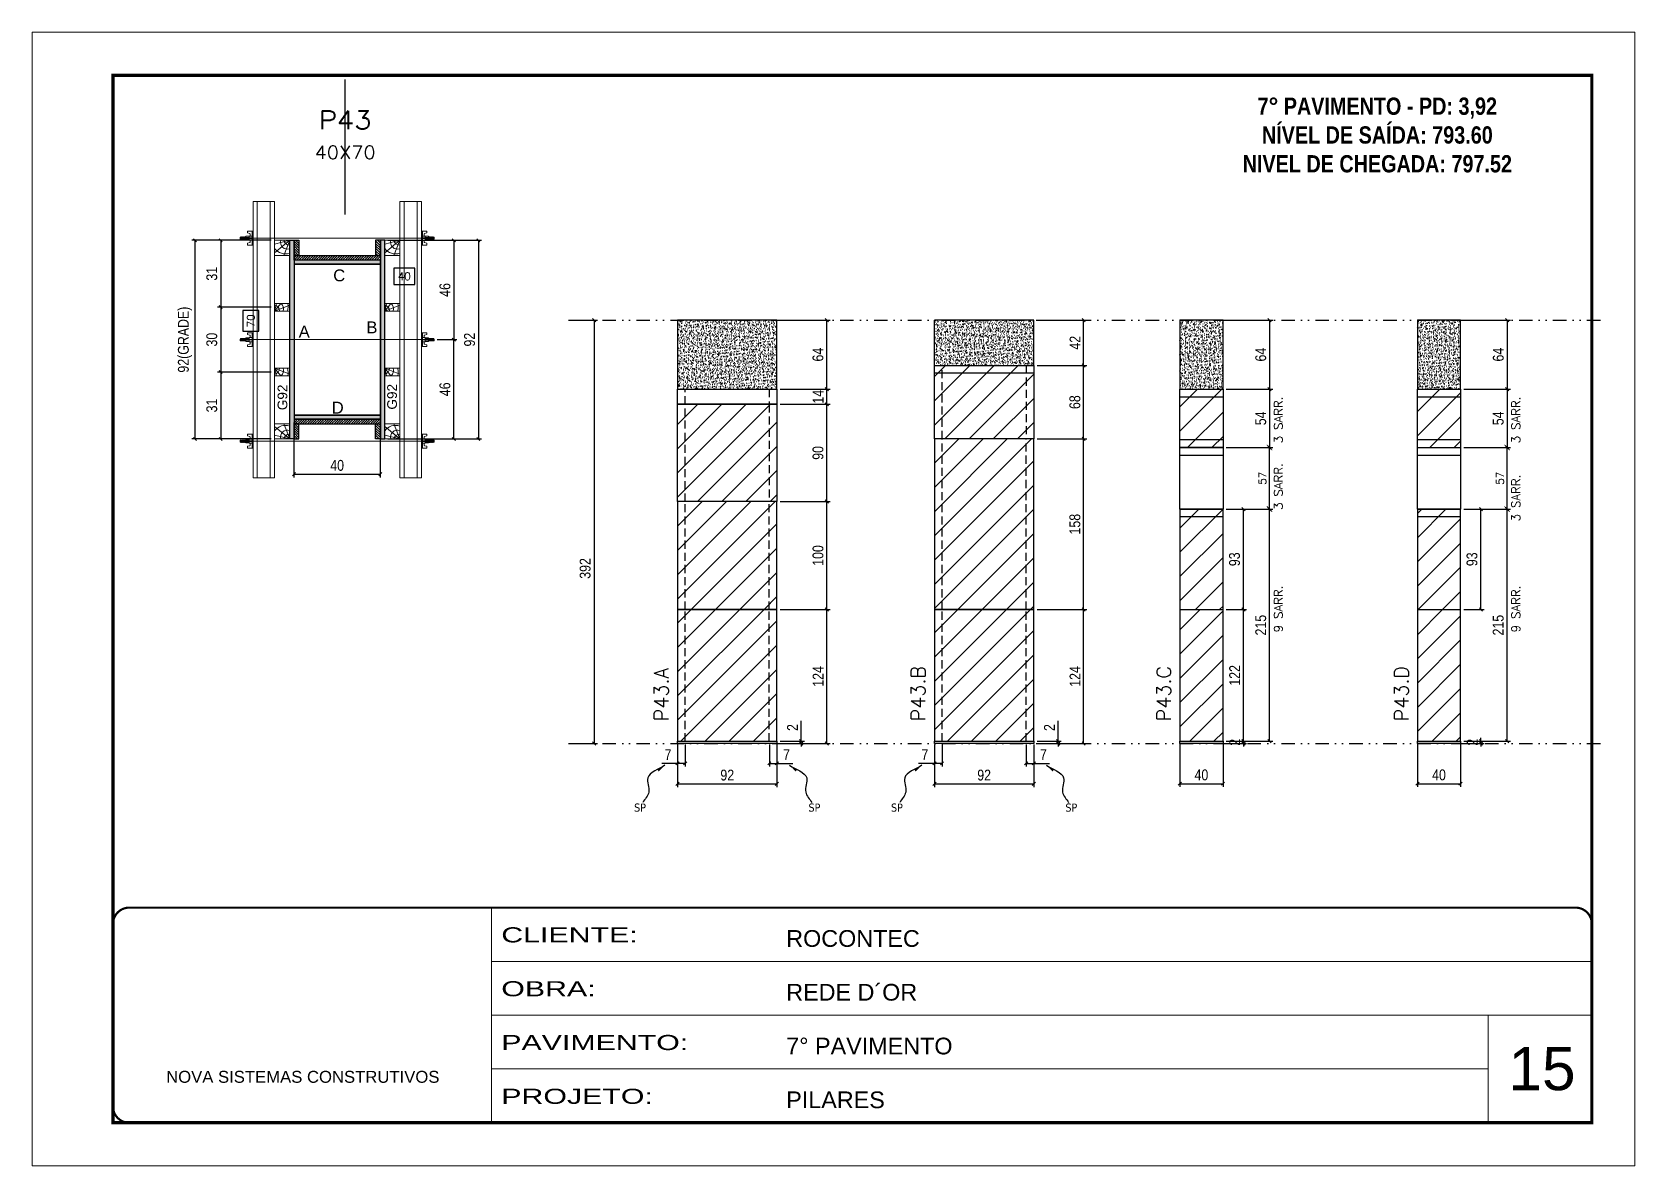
# Model space of a CAD drawing. Extents: x 28748 to 35002, y 14885 to 43501.
# Drawn here: x 31932 to 33417, y 39005 to 40055 of the extents above; entities that cross this region are included whole.
import ezdxf
from ezdxf.enums import TextEntityAlignment as Align

# ---------------------------------------------------------------- set-up
doc = ezdxf.new("R2010")
doc.units = 0
for name, pattern in [('CONTINUO', [0]), ('DASHED', [0.75, 0.5, -0.25]), ('DIVIDE2', [0.625, 0.25, -0.125, 0, -0.125, 0, -0.125]), ('HIDDEN', [0.375, 0.25, -0.125])]:
    doc.linetypes.add(name, pattern=pattern)
for name, color, linetype, lineweight in [('CARIMBO', 255, 'Continuous', 9), ('Folhas', 255, 'Continuous', 9), ('Hachura', 251, 'Continuous', 9), ('Madeira', 126, 'Continuous', 18), ('Perfil Metálico', 224, 'Continuous', 18), ('SARRAFO DE PRESSAO', 251, 'DASHED', 9), ('Texto Seção', 7, 'Continuous', 15)]:
    doc.layers.add(name, color=color, linetype=linetype, lineweight=lineweight)
for name, color, linetype in [('CHAPA', 1, 'Continuous'), ('COTA', 241, 'Continuous'), ('MEIO_PONT', 93, 'Continuous'), ('NOMENCLATURA', 7, 'Continuous'), ('Nível', 160, 'Continuous'), ('Painéis', 200, 'Continuous'), ('SARR_2.2x7', 40, 'Continuous'), ('SARRAFO', 251, 'Continuous'), ('Sarrafo de Pressão', 42, 'HIDDEN'), ('texto', 7, 'Continuous'), ('Texto de Titulo', 7, 'Continuous'), ('Texto Qtd Sarr', 242, 'Continuous'), ('TEXTO_GERAL', 7, 'Continuous')]:
    doc.layers.add(name, color=color, linetype=linetype)
doc.styles.add('ARIAL', font='arial.ttf')
doc.styles.add('COTA TECNICA', font='techl___.ttf', dxfattribs={"height": 10})
doc.styles.add('COTA TECNICA 2X', font='techl___.ttf', dxfattribs={"height": 10})
doc.styles.add('COTA TECNICA-50', font='techl___.ttf', dxfattribs={"height": 10})
doc.styles.add('REGUA-120', font='ROMANS.shx', dxfattribs={"height": 15})
doc.styles.add('ROMANC', font='techb___.ttf', dxfattribs={"height": 2.5})
doc.styles.add('ROMANS', font='romans.shx')
doc.styles.add('SANSSERIF', font='sas_____.pfb')
doc.styles.get("Standard").update_dxf_attribs({"font": 'arial.ttf'})
doc.styles.add('Tecnologia', font='')
doc.styles.get('Tecnologia').set_extended_font_data('Forgotten Futurist')
doc.dimstyles.new('COTA PAINEL-50', dxfattribs={"dimtxt": 10, "dimasz": 3, "dimexe": 3, "dimexo": 3, "dimgap": 3, "dimtad": 1, "dimdec": 1, "dimzin": 12, "dimdsep": 46, "dimtxsty": 'COTA TECNICA-50', "dimblk1": 'OBLIQUE', "dimblk2": 'OBLIQUE', "dimsah": 1, "dimcen": 0.9, "dimclrd": 4, "dimclre": 4, "dimclrt": 240, "dimadec": 1, "dimazin": 3, "dimtfac": 1, "dimtdec": 1, "dimtmove": 0, "dimatfit": 3, "dimfxl": 1, "dimtolj": 1, "dimtzin": 12, "dimarcsym": 0})
doc.dimstyles.new('Cota Paínel', dxfattribs={"dimtxt": 7, "dimasz": 5, "dimexe": 3, "dimexo": 3, "dimgap": 3, "dimtad": 1, "dimdec": 1, "dimzin": 12, "dimdsep": 46, "dimtxsty": 'ROMANS', "dimblk": 'ARCHTICK', "dimcen": 0, "dimclrd": 4, "dimclre": 4, "dimclrt": 1, "dimadec": 1, "dimazin": 3, "dimtfac": 1, "dimtdec": 1, "dimtmove": 0, "dimatfit": 3, "dimldrblk": 'OBLIQUE', "dimfxl": 1, "dimtolj": 1, "dimtzin": 12, "dimarcsym": 0})
doc.dimstyles.new('PAINEL', dxfattribs={"dimtxt": 10, "dimasz": 3, "dimexe": 3, "dimexo": 3, "dimgap": 3, "dimtad": 1, "dimdec": 1, "dimzin": 12, "dimdsep": 46, "dimtxsty": 'COTA TECNICA', "dimblk1": 'OBLIQUE', "dimblk2": 'OBLIQUE', "dimsah": 1, "dimcen": 0.9, "dimclrd": 4, "dimclre": 4, "dimclrt": 240, "dimadec": 1, "dimazin": 3, "dimtfac": 1, "dimtdec": 1, "dimtmove": 0, "dimatfit": 3, "dimfxl": 1, "dimtolj": 1, "dimtzin": 12, "dimarcsym": 0})
doc.dimstyles.new('SECAO PILAR', dxfattribs={"dimtxt": 10, "dimasz": 3, "dimexe": 3, "dimexo": 3, "dimgap": 3, "dimtad": 1, "dimdec": 1, "dimlfac": 0.5, "dimzin": 12, "dimdsep": 46, "dimtxsty": 'COTA TECNICA 2X', "dimblk1": 'OBLIQUE', "dimblk2": 'OBLIQUE', "dimsah": 1, "dimcen": 0.9, "dimclrd": 256, "dimclre": 256, "dimclrt": 256, "dimadec": 1, "dimazin": 3, "dimtfac": 1, "dimtdec": 1, "dimtmove": 0, "dimatfit": 3, "dimfxl": 1, "dimtolj": 1, "dimtzin": 12, "dimarcsym": 0})
doc.dimstyles.new('SECÇÃO 2', dxfattribs={"dimtxt": 7, "dimasz": 6, "dimexe": 0.18, "dimexo": 2, "dimgap": -4, "dimtad": 3, "dimdec": 1, "dimlfac": 0.5, "dimzin": 12, "dimdsep": 46, "dimtxsty": 'ROMANS', "dimblk": 'ARCHTICK', "dimcen": 0.09, "dimse1": 1, "dimse2": 1, "dimsd1": 1, "dimsd2": 1, "dimclrd": 180, "dimclre": 5, "dimclrt": 1, "dimadec": 0, "dimazin": 3, "dimtfac": 1, "dimtdec": 1, "dimtofl": 0, "dimtmove": 0, "dimatfit": 3, "dimldrblk": 'ARCHTICK', "dimfxl": 1, "dimtolj": 1, "dimtzin": 0, "dimarcsym": 0})
doc.dimstyles.get("Standard").update_dxf_attribs({"dimtxt": 0.18, "dimasz": 0.18, "dimexe": 0.18, "dimexo": 0.0625, "dimgap": 0.09, "dimtad": 0, "dimtih": 1, "dimtoh": 1, "dimdec": 4, "dimzin": 0, "dimdsep": 46, "dimtxsty": 'Standard', "dimcen": 0.09, "dimadec": 0, "dimazin": 0, "dimtfac": 1, "dimtdec": 4, "dimtofl": 0, "dimtmove": 0, "dimatfit": 3, "dimfxl": 1, "dimtolj": 1, "dimtzin": 0, "dimarcsym": 0})
pattern_1 = [(45, (-100261.383, 8260.539), (-11.2253202, 11.2253202), [])]
pattern_2 = [(50, (25799.3086, 30970.0097), (5.46554, -0.4781726), [0.5715, -6.2865]), (355, (25799.3086, 30970.01), (-1.0573026, 5.7317054), [0.4572, -5.0292175]), (100.451445, (25799.764, 30969.97), (4.4082374, 5.2535326), [0.4857003, -5.3427073]), (46.1842, (25799.3086, 30971.534), (8.1323712, -1.26127), [0.85725, -9.42975]), (96.63556, (25799.986, 30971.429), (7.122124, 7.422784), [0.7285507, -8.014068]), (351.18415, (25799.309, 30971.534), (7.122124, 7.422784), [0.685799, -7.543792]), (21, (25800.0706, 30971.1527), (4.5484317, -3.067956), [0.5715, -6.2865]), (326, (25800.0706, 30971.153), (1.8540609, 5.525639), [0.4572, -5.0292]), (71.451445, (25800.4496, 30970.897), (6.4024926, 2.457683), [0.4857003, -5.342698]), (37.5, (25799.3086, 30970.0097), (0.0926581, 2.53665117), [0, -4.96824, 0, -5.1054, 0, -5.04825]), (7.5, (25799.3086, 30970.0097), (2.0045899, 3.00541724), [0, -2.91084, 0, -4.85394, 0, -1.92405]), (327.5, (25797.6093, 30970.0097), (4.06771786, -0.17186232), [0, -1.905, 0, -5.9436, 0, -7.8867]), (317.5, (25796.8473, 30970.0097), (4.4438754, 0.7627947), [0, -2.4765, 0, -3.94716, 0, -5.6007])]
pattern_3 = [(45, (41659.4875, 62588.0053), (-1.12253202, 1.12253202), [])]

msp = doc.modelspace()

# ---------------------------------------------------------------- texts
at = {"layer": 'CARIMBO', "style": 'ARIAL'}
msp.add_text('15', height=40, dxfattribs=at).set_placement((33299.7, 39075.16))
at = {"layer": 'NOMENCLATURA', "color": 2, "insert": (33178.17, 40021.08), "char_height": 16, "attachment_point": 2, "style": 'ROMANC'}
msp.add_mtext_dynamic_manual_height_columns('\\P7° PAVIMENTO - PD: 3,92\\PNÍVEL DE SAÍDA: 793.60\\PNIVEL DE CHEGADA: 797.52', width=300.2766, gutter_width=1, heights=[0], dxfattribs=at)
at = {"layer": 'texto', "color": 0, "char_height": 7.5, "attachment_point": 5}
for insert in [(32495.11, 39336.81), (32656.66, 39336.81), (32733.12, 39336.81), (32894.67, 39336.81)]:
    msp.add_mtext('{\\fTahoma|b0|i0|c0|p34;\\C4;SP}', dxfattribs=dict(at, insert=insert))
at = {"layer": 'Texto Seção', "linetype": 'Continuous', "style": 'ROMANS'}
for s, p in [('3 SARR.', (33090.46, 39674.24)), ('3 SARR.', (33310.54, 39674.24)), ('3 SARR.', (33090.46, 39612.54)), ('3 SARR.', (33310.54, 39601.88)), ('9 SARR.', (33090.46, 39499.22)), ('9 SARR.', (33310.54, 39499.22))]:
    msp.add_text(s, height=8, rotation=90, dxfattribs=at).set_placement(p)
at = {"layer": 'Texto Seção', "char_height": 13, "width": 285.3299, "attachment_point": 7, "rotation": 90, "style": 'REGUA-120'}
for s, insert in [('P43.A', (32521.34, 39416.77)), ('P43.B', (32759.35, 39416.77)), ('P43.C', (32986.87, 39416.77)), ('P43.D', (33206.94, 39416.77))]:
    msp.add_mtext(s, dxfattribs=dict(at, insert=insert))
at = {"layer": 'TEXTO_GERAL', "style": 'ARIAL'}
for s, p in [('C', (32216.41, 39829.7)), ('B', (32246.71, 39781.56)), ('A', (32183.99, 39777.64)), ('D', (32215.01, 39707.2))]:
    msp.add_text(s, height=11, dxfattribs=at).set_placement(p, align=Align.MIDDLE_CENTER)
at = {"layer": 'TEXTO_GERAL', "color": 0, "linetype": 'Continuous', "style": 'SANSSERIF'}
for p in [(32163.81, 39704.86), (32265.37, 39705.41)]:
    msp.add_text('G92', height=9, rotation=90, dxfattribs=at).set_placement(p, align=Align.MIDDLE_LEFT)

# ---------------------------------------------------------------- blocks, each defined once
blk = doc.blocks.new('9999999999')
at = {"color": 30, "linetype": 'CONTINUO'}
for p, q in [((98564.6, 34230.2), (98564.6, 34429.4)), ((98564.6, 34379.6), (99584, 34379.6)), ((98564.6, 34329.8), (99488, 34329.8)), ((99584, 34329.8), (99488, 34329.8)), ((99488, 34329.8), (99488, 34230.2)), ((98564.6, 34280), (99488, 34280))]:
    blk.add_line(p, q, dxfattribs=at)
at = {"color": 30, "linetype": 'CONTINUO', "const_width": 2}
blk.add_lwpolyline([(99584, 34230.2), (99584, 34414.4, 0.414214), (99569, 34429.4), (98229, 34429.4, 0.414214), (98214, 34414.4), (98214, 34245.2, 0.414214), (98229, 34230.2), (99584, 34230.2)], format="xyb", dxfattribs=at)
at = {"layer": 'Folhas'}
blk.add_lwpolyline([(98139, 34190.2), (99624, 34190.2), (99624, 35240.2), (98139, 35240.2)], close=True, dxfattribs=at)
at = {"layer": 'Folhas', "color": 30, "const_width": 3}
blk.add_lwpolyline([(98214, 34230.2), (99584, 34230.2), (99584, 35200.2), (98214, 35200.2)], close=True, dxfattribs=at)
at = {"color": 7, "linetype": 'Continuous', "ltscale": 5, "style": 'ARIAL'}
for s, height, p in [('ROCONTEC', 15.48, (98837.7, 34393.1)), ('REDE D´OR', 15.48, (98837.7, 34343.3)), ('7° PAVIMENTO', 15.483, (98837.7, 34293.5)), ('NOVA SISTEMAS CONSTRUTIVOS', 11.059, (98263.2, 34267.2)), ('PILARES', 15.48, (98837.7, 34243.7))]:
    blk.add_text(s, height=height, dxfattribs=at).set_placement(p)
at = {"layer": 'Folhas', "color": 7, "style": 'Tecnologia', "width": 1.5}
for s, p in [('CLIENTE:', (98573.7, 34397.2)), ('OBRA:', (98573.7, 34347.3)), ('PAVIMENTO:', (98573.7, 34297.5)), ('PROJETO:', (98573.7, 34247.7))]:
    blk.add_text(s, height=14, dxfattribs=at).set_placement(p)
blk = doc.blocks.new('_Oblique')
at = {"color": 0, "linetype": 'ByBlock', "lineweight": -2}
blk.add_line((-0.5, -0.5), (0.5, 0.5), dxfattribs=at)
blk = doc.blocks.new('*D1521')
at = {"layer": 'COTA', "color": 4, "linetype": 'ByBlock', "lineweight": -2, "transparency": 16777216}
for p, q in [((32431.9, 39788.3), (32455.6, 39788.3)), ((32452.6, 39788.3), (32452.6, 39396.3)), ((32431.9, 39396.3), (32455.6, 39396.3))]:
    blk.add_line(p, q, dxfattribs=at)
at = {"layer": 'Defpoints', "color": 0, "linetype": 'ByBlock', "transparency": 16777216}
for p in [(32428.9, 39788.3), (32428.9, 39396.3), (32452.6, 39396.3)]:
    blk.add_point(p, dxfattribs=at)
at = {"layer": 'COTA', "color": 4, "linetype": 'ByBlock', "lineweight": -2, "transparency": 16777216, "xscale": 3, "yscale": 3, "zscale": 3}
for p, rotation in [((32452.6, 39788.3), 90), ((32452.6, 39396.3), 270)]:
    blk.add_blockref('_Oblique', p, dxfattribs=dict(at, rotation=rotation))
at = {"layer": 'COTA', "color": 240, "linetype": 'ByBlock', "transparency": 16777216, "insert": (32444.3, 39558.3), "char_height": 10, "attachment_point": 5, "rotation": 90, "style": 'COTA TECNICA'}
blk.add_mtext('\\A1;392', dxfattribs=at)
blk = doc.blocks.new('*D340')
at = {"layer": 'COTA', "color": 4, "lineweight": -2, "transparency": 16777216}
for p, q in [((32529.9, 39395.3), (32529.9, 39355.8)), ((32621.9, 39395.3), (32621.9, 39355.8)), ((32529.9, 39358.8), (32621.9, 39358.8))]:
    blk.add_line(p, q, dxfattribs=at)
at = {"layer": 'Defpoints', "color": 0, "transparency": 16777216}
for p in [(32529.9, 39398.3), (32621.9, 39398.3), (32621.9, 39358.8)]:
    blk.add_point(p, dxfattribs=at)
at = {"layer": 'COTA', "color": 4, "lineweight": -2, "transparency": 16777216, "xscale": 3, "yscale": 3, "zscale": 3, "rotation": 180}
blk.add_blockref('_Oblique', (32529.9, 39358.8), dxfattribs=at)
at = {"layer": 'COTA', "color": 4, "lineweight": -2, "transparency": 16777216, "xscale": 3, "yscale": 3, "zscale": 3}
blk.add_blockref('_Oblique', (32621.9, 39358.8), dxfattribs=at)
at = {"layer": 'COTA', "color": 240, "transparency": 16777216, "insert": (32575.9, 39366.9), "char_height": 10, "attachment_point": 5, "style": 'COTA TECNICA'}
blk.add_mtext('\\A1;92', dxfattribs=at)
blk = doc.blocks.new('*D341')
at = {"layer": 'COTA', "color": 4, "lineweight": -2, "transparency": 16777216}
for p, q in [((32624.9, 39788.3), (32671.1, 39788.3)), ((32668.1, 39724.3), (32668.1, 39788.3)), ((32624.9, 39724.3), (32671.1, 39724.3))]:
    blk.add_line(p, q, dxfattribs=at)
at = {"layer": 'Defpoints', "color": 0, "transparency": 16777216}
for p in [(32621.9, 39788.3), (32668.1, 39788.3), (32621.9, 39724.3)]:
    blk.add_point(p, dxfattribs=at)
at = {"layer": 'COTA', "color": 4, "lineweight": -2, "transparency": 16777216, "xscale": 3, "yscale": 3, "zscale": 3}
for p, rotation in [((32668.1, 39788.3), 90), ((32668.1, 39724.3), 270)]:
    blk.add_blockref('_Oblique', p, dxfattribs=dict(at, rotation=rotation))
at = {"layer": 'COTA', "color": 240, "transparency": 16777216, "insert": (32660, 39756.3), "char_height": 10, "attachment_point": 5, "rotation": 90, "style": 'COTA TECNICA'}
blk.add_mtext('\\A1;64', dxfattribs=at)
blk = doc.blocks.new('*D342')
at = {"layer": 'COTA', "color": 4, "lineweight": -2, "transparency": 16777216}
for p, q in [((32529.9, 39393.3), (32529.9, 39374.8)), ((32536.9, 39395.3), (32536.9, 39374.8)), ((32529.9, 39377.8), (32515.2, 39377.8)), ((32536.9, 39377.8), (32529.9, 39377.8))]:
    blk.add_line(p, q, dxfattribs=at)
at = {"layer": 'Defpoints', "color": 0, "transparency": 16777216}
for p in [(32536.9, 39398.3), (32529.9, 39396.3), (32529.9, 39377.8)]:
    blk.add_point(p, dxfattribs=at)
at = {"layer": 'COTA', "color": 4, "lineweight": -2, "transparency": 16777216, "xscale": 3, "yscale": 3, "zscale": 3, "rotation": 180}
blk.add_blockref('_Oblique', (32529.9, 39377.8), dxfattribs=at)
at = {"layer": 'COTA', "color": 4, "lineweight": -2, "transparency": 16777216, "xscale": 3, "yscale": 3, "zscale": 3}
blk.add_blockref('_Oblique', (32536.9, 39377.8), dxfattribs=at)
at = {"layer": 'COTA', "color": 240, "transparency": 16777216, "insert": (32521, 39385.9), "char_height": 10, "attachment_point": 5, "style": 'COTA TECNICA-50'}
blk.add_mtext('\\A1;7', dxfattribs=at)
blk = doc.blocks.new('*D343')
at = {"layer": 'COTA', "color": 4, "lineweight": -2, "transparency": 16777216}
for p, q in [((32614.9, 39395.3), (32614.9, 39374.8)), ((32621.9, 39393.3), (32621.9, 39374.8)), ((32614.9, 39377.8), (32621.9, 39377.8)), ((32621.9, 39377.8), (32636.6, 39377.8))]:
    blk.add_line(p, q, dxfattribs=at)
at = {"layer": 'Defpoints', "color": 0, "transparency": 16777216}
for p in [(32614.9, 39398.3), (32621.9, 39396.3), (32621.9, 39377.8)]:
    blk.add_point(p, dxfattribs=at)
at = {"layer": 'COTA', "color": 4, "lineweight": -2, "transparency": 16777216, "xscale": 3, "yscale": 3, "zscale": 3, "rotation": 180}
blk.add_blockref('_Oblique', (32614.9, 39377.8), dxfattribs=at)
at = {"layer": 'COTA', "color": 4, "lineweight": -2, "transparency": 16777216, "xscale": 3, "yscale": 3, "zscale": 3}
blk.add_blockref('_Oblique', (32621.9, 39377.8), dxfattribs=at)
at = {"layer": 'COTA', "color": 240, "transparency": 16777216, "insert": (32630.8, 39385.9), "char_height": 10, "attachment_point": 5, "style": 'COTA TECNICA-50'}
blk.add_mtext('\\A1;7', dxfattribs=at)
blk = doc.blocks.new('*D344')
at = {"layer": 'COTA', "color": 4, "lineweight": -2, "transparency": 16777216}
for p, q in [((32624.9, 39520.3), (32671.1, 39520.3)), ((32668.1, 39396.3), (32668.1, 39520.3)), ((32624.9, 39396.3), (32671.1, 39396.3))]:
    blk.add_line(p, q, dxfattribs=at)
at = {"layer": 'Defpoints', "color": 0, "transparency": 16777216}
for p in [(32621.9, 39520.3), (32668.1, 39520.3), (32621.9, 39396.3)]:
    blk.add_point(p, dxfattribs=at)
at = {"layer": 'COTA', "color": 4, "lineweight": -2, "transparency": 16777216, "xscale": 3, "yscale": 3, "zscale": 3}
for p, rotation in [((32668.1, 39520.3), 90), ((32668.1, 39396.3), 270)]:
    blk.add_blockref('_Oblique', p, dxfattribs=dict(at, rotation=rotation))
at = {"layer": 'COTA', "color": 240, "transparency": 16777216, "insert": (32660.1, 39458.3), "char_height": 10, "attachment_point": 5, "rotation": 90, "style": 'COTA TECNICA-50'}
blk.add_mtext('\\A1;124', dxfattribs=at)
blk = doc.blocks.new('*D345')
at = {"layer": 'COTA', "color": 4, "lineweight": -2, "transparency": 16777216}
for p, q in [((32644.4, 39398.3), (32644.4, 39417.1)), ((32624.9, 39398.3), (32647.4, 39398.3)), ((32644.4, 39396.3), (32644.4, 39398.3)), ((32624.9, 39396.3), (32647.4, 39396.3)), ((32644.4, 39396.3), (32644.4, 39393.3))]:
    blk.add_line(p, q, dxfattribs=at)
at = {"layer": 'Defpoints', "color": 0, "transparency": 16777216}
for p in [(32621.9, 39398.3), (32621.9, 39396.3), (32644.4, 39396.3)]:
    blk.add_point(p, dxfattribs=at)
at = {"layer": 'COTA', "color": 4, "lineweight": -2, "transparency": 16777216, "xscale": 3, "yscale": 3, "zscale": 3}
for p, rotation in [((32644.4, 39398.3), 270), ((32644.4, 39396.3), 90)]:
    blk.add_blockref('_Oblique', p, dxfattribs=dict(at, rotation=rotation))
at = {"layer": 'COTA', "color": 240, "transparency": 16777216, "insert": (32636.4, 39411), "char_height": 10, "attachment_point": 5, "rotation": 90, "style": 'COTA TECNICA-50'}
blk.add_mtext('\\A1;2', dxfattribs=at)
blk = doc.blocks.new('*D346')
at = {"layer": 'COTA', "color": 180, "lineweight": -2, "transparency": 16777216}
for p, q in [((32142, 39797.2), (32127, 39797.2)), ((32127, 39797.2), (32127, 39777.9)), ((32142, 39777.9), (32142, 39797.2)), ((32127, 39777.9), (32142, 39777.9))]:
    blk.add_line(p, q, dxfattribs=at)
at = {"layer": 'Defpoints', "color": 0, "transparency": 16777216}
for p in [(32174.5, 39840.2), (32146, 39700.2), (32174.5, 39700.2)]:
    blk.add_point(p, dxfattribs=at)
at = {"layer": 'COTA', "color": 1, "transparency": 16777216, "insert": (32134.5, 39787.6), "char_height": 7, "attachment_point": 5, "rotation": 90, "style": 'ROMANS'}
blk.add_mtext('\\A1;70', dxfattribs=at)
blk = doc.blocks.new('_ArchTick')
at = {"color": 0, "linetype": 'ByBlock', "const_width": 0.15}
blk.add_lwpolyline([(-0.5, -0.5), (0.5, 0.5)], dxfattribs=at)
blk = doc.blocks.new('*D347')
at = {"layer": 'COTA', "lineweight": -2, "transparency": 16777216}
for p, q in [((32261.5, 39862.2), (32348.3, 39862.2)), ((32345.3, 39862.2), (32345.3, 39678.2)), ((32261.5, 39678.2), (32348.3, 39678.2))]:
    blk.add_line(p, q, dxfattribs=at)
at = {"layer": 'Defpoints', "color": 0, "transparency": 16777216}
for p in [(32258.5, 39862.2), (32258.5, 39678.2), (32345.3, 39678.2)]:
    blk.add_point(p, dxfattribs=at)
at = {"layer": 'COTA', "lineweight": -2, "transparency": 16777216, "xscale": 3, "yscale": 3, "zscale": 3}
for p, rotation in [((32345.3, 39862.2), 90), ((32345.3, 39678.2), 270)]:
    blk.add_blockref('_Oblique', p, dxfattribs=dict(at, rotation=rotation))
at = {"layer": 'COTA', "transparency": 16777216, "insert": (32337.2, 39770.2), "char_height": 10, "attachment_point": 5, "rotation": 90, "style": 'COTA TECNICA 2X'}
blk.add_mtext('\\A1;92', dxfattribs=at)
blk = doc.blocks.new('*D348')
at = {"layer": 'COTA', "lineweight": -2, "transparency": 16777216}
for p, q in [((32295.5, 39862.2), (32325.5, 39862.2)), ((32322.5, 39862.2), (32322.5, 39770.2)), ((32307.3, 39770.2), (32325.5, 39770.2))]:
    blk.add_line(p, q, dxfattribs=at)
at = {"layer": 'Defpoints', "color": 0, "transparency": 16777216}
for p in [(32292.5, 39862.2), (32304.3, 39770.2), (32322.5, 39770.2)]:
    blk.add_point(p, dxfattribs=at)
at = {"layer": 'COTA', "lineweight": -2, "transparency": 16777216, "xscale": 3, "yscale": 3, "zscale": 3}
for p, rotation in [((32322.5, 39862.2), 90), ((32322.5, 39770.2), 270)]:
    blk.add_blockref('_Oblique', p, dxfattribs=dict(at, rotation=rotation))
at = {"layer": 'COTA', "transparency": 16777216, "insert": (32314.4, 39816.2), "char_height": 10, "attachment_point": 5, "rotation": 90, "style": 'COTA TECNICA 2X'}
blk.add_mtext('\\A1;46', dxfattribs=at)
blk = doc.blocks.new('*D349')
at = {"layer": 'COTA', "lineweight": -2, "transparency": 16777216}
for p, q in [((32307.3, 39770.2), (32325.5, 39770.2)), ((32322.5, 39678.2), (32322.5, 39770.2)), ((32295.5, 39678.2), (32325.5, 39678.2))]:
    blk.add_line(p, q, dxfattribs=at)
at = {"layer": 'Defpoints', "color": 0, "transparency": 16777216}
for p in [(32304.3, 39770.2), (32322.5, 39770.2), (32292.5, 39678.2)]:
    blk.add_point(p, dxfattribs=at)
at = {"layer": 'COTA', "lineweight": -2, "transparency": 16777216, "xscale": 3, "yscale": 3, "zscale": 3}
for p, rotation in [((32322.5, 39770.2), 90), ((32322.5, 39678.2), 270)]:
    blk.add_blockref('_Oblique', p, dxfattribs=dict(at, rotation=rotation))
at = {"layer": 'COTA', "transparency": 16777216, "insert": (32314.4, 39724.2), "char_height": 10, "attachment_point": 5, "rotation": 90, "style": 'COTA TECNICA 2X'}
blk.add_mtext('\\A1;46', dxfattribs=at)
blk = doc.blocks.new('*D350')
at = {"layer": 'COTA', "color": 180, "lineweight": -2, "transparency": 16777216}
for p, q in [((32286.4, 39836.4), (32267.1, 39836.4)), ((32267.1, 39836.4), (32267.1, 39821.4)), ((32286.4, 39821.4), (32286.4, 39836.4)), ((32267.1, 39821.4), (32286.4, 39821.4))]:
    blk.add_line(p, q, dxfattribs=at)
at = {"layer": 'Defpoints', "color": 0, "transparency": 16777216}
for p in [(32174.5, 39840.2), (32254.5, 39840.2), (32254.5, 39817.4)]:
    blk.add_point(p, dxfattribs=at)
at = {"layer": 'COTA', "color": 1, "transparency": 16777216, "insert": (32276.7, 39828.9), "char_height": 7, "attachment_point": 5, "style": 'ROMANS'}
blk.add_mtext('\\A1;40', dxfattribs=at)
blk = doc.blocks.new('titulo1')
at = {"layer": 'Defpoints', "color": 252, "linetype": 'HIDDEN', "ltscale": 2}
blk.add_line((0, 0), (0, 125), dxfattribs=at)
at = {"layer": 'Defpoints', "style": 'ROMANS', "oblique": 15}
blk.add_attdef('FOLHA', text='', height=10, dxfattribs=at).set_placement((0, 15.6), align=Align.MIDDLE_CENTER)
at = {"layer": 'Texto Qtd Sarr', "color": 3, "style": 'ROMANS', "oblique": 15}
for tag, height, p in [('TITULO', 17, (0, 71.4)), ('SEÇÃO', 12, (0, 41.5))]:
    blk.add_attdef(tag, text='', height=height, dxfattribs=at).set_placement(p, align=Align.MIDDLE_CENTER)
blk = doc.blocks.new('PONTALETE')
at = {"layer": 'Madeira'}
for q in [(2.71, 7), (7, 5.76), (7, 1.74)]:
    blk.add_line((0, 0), q, dxfattribs=at)
blk.add_lwpolyline([(0, 0), (7, 0), (7, 7), (0, 7)], close=True, dxfattribs=at)
for centre, radius, start, end in [((2.04, 0.06), 6.23, 37.28179, 109.09128), ((1.09, 0.9), 3.19, 343.60304, 109.98471), ((-0.21, -0.78), 3.09, 14.63219, 86.0383)]:
    blk.add_arc(centre, radius, start, end, dxfattribs=at)
blk = doc.blocks.new('*D288')
at = {"layer": 'COTA', "lineweight": -2, "transparency": 16777216}
for p, q in [((32153.5, 39862.2), (32079.8, 39862.2)), ((32082.8, 39862.2), (32082.8, 39678.2)), ((32153.5, 39678.2), (32079.8, 39678.2))]:
    blk.add_line(p, q, dxfattribs=at)
at = {"layer": 'Defpoints', "color": 0, "transparency": 16777216}
for p in [(32156.5, 39862.2), (32082.8, 39678.2), (32156.5, 39678.2)]:
    blk.add_point(p, dxfattribs=at)
at = {"layer": 'COTA', "lineweight": -2, "transparency": 16777216, "xscale": 3, "yscale": 3, "zscale": 3}
for p, rotation in [((32082.8, 39862.2), 90), ((32082.8, 39678.2), 270)]:
    blk.add_blockref('_Oblique', p, dxfattribs=dict(at, rotation=rotation))
at = {"layer": 'COTA', "transparency": 16777216, "insert": (32073.5, 39770.2), "char_height": 10, "attachment_point": 5, "rotation": 90, "style": 'COTA TECNICA 2X'}
blk.add_mtext('\\A1;92(GRADE)', dxfattribs=at)
blk = doc.blocks.new('MEIO PONTALETE')
at = {"layer": 'Madeira'}
for q in [(2.71, 7), (3.5, 2.88), (3.5, 0.87)]:
    blk.add_line((0, 0), q, dxfattribs=at)
blk.add_lwpolyline([(0, 0), (3.5, 0), (3.5, 7), (0, 7)], close=True, dxfattribs=at)
for centre, radius, start, end in [((2.04, 0.06), 6.23, 76.44987, 109.09128), ((1.09, 0.9), 3.19, 40.90626, 109.98471), ((-0.21, -0.78), 3.09, 14.63219, 86.0383)]:
    blk.add_arc(centre, radius, start, end, dxfattribs=at)
blk = doc.blocks.new('*D289')
at = {"layer": 'COTA', "lineweight": -2, "transparency": 16777216}
for p, q in [((32153.5, 39740.2), (32103.6, 39740.2)), ((32106.6, 39740.2), (32106.6, 39678.2)), ((32153.5, 39678.2), (32103.6, 39678.2))]:
    blk.add_line(p, q, dxfattribs=at)
at = {"layer": 'Defpoints', "color": 0, "transparency": 16777216}
for p in [(32156.5, 39740.2), (32106.6, 39678.2), (32156.5, 39678.2)]:
    blk.add_point(p, dxfattribs=at)
at = {"layer": 'COTA', "lineweight": -2, "transparency": 16777216, "xscale": 3, "yscale": 3, "zscale": 3}
for p, rotation in [((32106.6, 39740.2), 90), ((32106.6, 39678.2), 270)]:
    blk.add_blockref('_Oblique', p, dxfattribs=dict(at, rotation=rotation))
at = {"layer": 'COTA', "transparency": 16777216, "insert": (32098.4, 39709.2), "char_height": 10, "attachment_point": 5, "rotation": 90, "style": 'COTA TECNICA 2X'}
blk.add_mtext('\\A1;31', dxfattribs=at)
blk = doc.blocks.new('C')
at = {"layer": 'Hachura', "color": 0}
for p, q in [((0, 3.22), (0, -3.22)), ((0.45, 3.22), (0, 3.22)), ((0.46, 3.16), (0, 3.16)), ((0.46, 3.05), (0, 3.05)), ((0.46, 2.88), (0, 2.88)), ((0, 2.75), (0, -1.16)), ((0.46, 2.65), (0, 2.65)), ((0.46, 2.23), (0, 2.23)), ((0.46, 1.51), (0, 1.51)), ((0.39, 0.49), (0.17, 0.49)), ((0.45, -3.23), (0.45, 3.22)), ((0.45, 3.22), (2.58, 3.22)), ((1.74, 0.97), (0.45, 0.97)), ((1.45, 0.1), (0.45, 0.1)), ((1.35, 1.94), (1.35, 0.96)), ((2.58, 2.39), (1.47, 2.09)), ((1.74, -0.97), (1.74, 0.97)), ((1.74, 0.97), (1.74, 0.84)), ((1.74, 0.97), (1.74, 0.84)), ((1.74, 0.84), (3.35, 0.84)), ((3.35, 0.45), (1.74, 0.45)), ((2.58, 3.22), (2.58, 2.39)), ((3.32, 0.84), (3.32, -0.84)), ((3.35, 0.84), (3.35, -0.84)), ((3.68, 0.45), (3.35, 0.45)), ((3.84, -0.52), (3.35, 0.45)), ((3.35, 0.06), (3.67, -0.57)), ((3.68, 0.45), (4.16, -0.52)), ((3.72, 0.5), (4.25, -0.57)), ((4.37, -0.55), (3.83, 0.53)), ((4.15, 0.45), (3.93, 0.45)), ((4.42, -0.52), (3.93, 0.45)), ((4.15, 0.45), (4.26, 0.45)), ((4.26, 0.45), (4.74, -0.52)), ((4.3, 0.5), (4.83, -0.57)), ((4.95, -0.55), (4.41, 0.53)), ((4.51, 0.45), (4.84, 0.45)), ((5, -0.52), (4.51, 0.45)), ((4.84, 0.45), (5.32, -0.52)), ((4.88, 0.5), (5.41, -0.57)), ((5.53, -0.55), (4.99, 0.53)), ((5.58, -0.52), (5.09, 0.45)), ((5.42, 0.45), (5.09, 0.45)), ((5.58, -0.52), (5.09, 0.45)), ((5.42, 0.45), (5.74, -0.19)), ((5.46, 0.5), (5.74, -0.07)), ((5.74, 0.19), (5.57, 0.53)), ((5.74, 0.32), (5.68, 0.45)), ((5.68, 0.45), (5.74, 0.45)), ((5.74, 0.45), (5.9, 0.29)), ((5.74, 0.45), (5.74, -0.52)), ((5.9, -0.36), (5.9, 0.29)), ((0.45, 0), (0, 0)), ((0.46, -1.52), (0, -1.52)), ((0.46, -2.23), (0, -2.23)), ((0.46, -2.65), (0, -2.65)), ((0.46, -2.88), (0, -2.88)), ((0.46, -3.05), (0, -3.05)), ((0.46, -3.16), (0, -3.16)), ((0, -3.22), (2.57, -3.22)), ((0.08, -0.48), (0.29, -0.48)), ((0.29, -0.48), (0.4, -0.48)), ((0.45, 0), (0.45, -0.97)), ((0.45, -0.16), (1.45, -0.16)), ((0.45, -0.65), (0.45, -0.32)), ((0.45, -3.23), (0.45, -0.65)), ((0.45, -0.97), (1.74, -0.97)), ((1.35, -1.94), (1.35, -0.97)), ((2.58, -2.39), (1.47, -2.1)), ((3.35, -0.32), (1.74, -0.32)), ((3.35, -0.84), (1.74, -0.84)), ((2.58, -3.23), (2.58, -2.39)), ((3.35, -0.07), (3.58, -0.52)), ((3.35, -0.52), (3.58, -0.52)), ((3.84, -0.52), (4.16, -0.52)), ((4.42, -0.52), (4.74, -0.52)), ((4.63, -0.52), (4.74, -0.52)), ((5, -0.52), (5.32, -0.52)), ((5.58, -0.52), (5.74, -0.52)), ((5.74, -0.52), (5.9, -0.36)), ((5.74, -0.52), (5.74, -0.52))]:
    blk.add_line(p, q, dxfattribs=at)
for centre, radius, start, end in [((1.52, 1.94), 0.161, 104.74356, 180), ((1.44, -0.03), 0.129, 272.69497, 87.30503), ((3.81, 0.39), 0.143, 25.56881, 154.43119), ((4.39, 0.39), 0.143, 25.56881, 154.43119), ((4.97, 0.39), 0.143, 25.56881, 154.43119), ((5.55, 0.39), 0.143, 25.56881, 154.43119), ((0.17, -0.37), 0.174, 221.74404, 317.85924), ((1.52, -1.94), 0.161, 180, 255.25644), ((3.71, -0.4), 0.174, 222.14076, 318.25596), ((4.29, -0.4), 0.174, 222.14076, 318.25596), ((4.87, -0.4), 0.174, 222.14076, 318.25596), ((5.45, -0.4), 0.174, 222.14076, 318.25596), ((5.61, -0.4), 0.174, 317.85924, 318.25596)]:
    blk.add_arc(centre, radius, start, end, dxfattribs=at)
blk = doc.blocks.new('*D290')
at = {"layer": 'COTA', "lineweight": -2, "transparency": 16777216}
for p, q in [((32153.5, 39862.2), (32103.6, 39862.2)), ((32106.6, 39862.2), (32106.6, 39800.2)), ((32153.5, 39800.2), (32103.6, 39800.2))]:
    blk.add_line(p, q, dxfattribs=at)
at = {"layer": 'Defpoints', "color": 0, "transparency": 16777216}
for p in [(32156.5, 39862.2), (32106.6, 39800.2), (32156.5, 39800.2)]:
    blk.add_point(p, dxfattribs=at)
at = {"layer": 'COTA', "lineweight": -2, "transparency": 16777216, "xscale": 3, "yscale": 3, "zscale": 3}
for p, rotation in [((32106.6, 39862.2), 90), ((32106.6, 39800.2), 270)]:
    blk.add_blockref('_Oblique', p, dxfattribs=dict(at, rotation=rotation))
at = {"layer": 'COTA', "transparency": 16777216, "insert": (32098.4, 39831.2), "char_height": 10, "attachment_point": 5, "rotation": 90, "style": 'COTA TECNICA 2X'}
blk.add_mtext('\\A1;31', dxfattribs=at)
blk = doc.blocks.new('*D291')
at = {"layer": 'COTA', "lineweight": -2, "transparency": 16777216}
for p, q in [((32153.5, 39800.2), (32103.6, 39800.2)), ((32106.6, 39800.2), (32106.6, 39740.2)), ((32153.5, 39740.2), (32103.6, 39740.2))]:
    blk.add_line(p, q, dxfattribs=at)
at = {"layer": 'Defpoints', "color": 0, "transparency": 16777216}
for p in [(32156.5, 39800.2), (32106.6, 39740.2), (32156.5, 39740.2)]:
    blk.add_point(p, dxfattribs=at)
at = {"layer": 'COTA', "lineweight": -2, "transparency": 16777216, "xscale": 3, "yscale": 3, "zscale": 3}
for p, rotation in [((32106.6, 39800.2), 90), ((32106.6, 39740.2), 270)]:
    blk.add_blockref('_Oblique', p, dxfattribs=dict(at, rotation=rotation))
at = {"layer": 'COTA', "transparency": 16777216, "insert": (32098.4, 39770.2), "char_height": 10, "attachment_point": 5, "rotation": 90, "style": 'COTA TECNICA 2X'}
blk.add_mtext('\\A1;30', dxfattribs=at)
blk = doc.blocks.new('*D1483')
at = {"layer": 'COTA', "lineweight": -2, "transparency": 16777216}
for p, q in [((32174.5, 39693.6), (32174.5, 39642.6)), ((32254.5, 39693.6), (32254.5, 39642.6)), ((32174.5, 39645.6), (32254.5, 39645.6))]:
    blk.add_line(p, q, dxfattribs=at)
at = {"layer": 'Defpoints', "color": 0, "transparency": 16777216}
for p in [(32174.5, 39696.6), (32254.5, 39696.6), (32254.5, 39645.6)]:
    blk.add_point(p, dxfattribs=at)
at = {"layer": 'COTA', "lineweight": -2, "transparency": 16777216, "xscale": 3, "yscale": 3, "zscale": 3, "rotation": 180}
blk.add_blockref('_Oblique', (32174.5, 39645.6), dxfattribs=at)
at = {"layer": 'COTA', "lineweight": -2, "transparency": 16777216, "xscale": 3, "yscale": 3, "zscale": 3}
blk.add_blockref('_Oblique', (32254.5, 39645.6), dxfattribs=at)
at = {"layer": 'COTA', "transparency": 16777216, "insert": (32214.5, 39653.7), "char_height": 10, "attachment_point": 5, "style": 'COTA TECNICA 2X'}
blk.add_mtext('\\A1;40', dxfattribs=at)
blk = doc.blocks.new('*D292')
at = {"layer": 'COTA', "color": 4, "lineweight": -2, "transparency": 16777216}
for p, q in [((32995.2, 39395.3), (32995.2, 39356)), ((33035.2, 39395.3), (33035.2, 39356)), ((32995.2, 39359), (33035.2, 39359))]:
    blk.add_line(p, q, dxfattribs=at)
at = {"layer": 'Defpoints', "color": 0, "transparency": 16777216}
for p in [(32995.2, 39398.3), (33035.2, 39398.3), (33035.2, 39359)]:
    blk.add_point(p, dxfattribs=at)
at = {"layer": 'COTA', "color": 4, "lineweight": -2, "transparency": 16777216, "xscale": 3, "yscale": 3, "zscale": 3, "rotation": 180}
blk.add_blockref('_Oblique', (32995.2, 39359), dxfattribs=at)
at = {"layer": 'COTA', "color": 4, "lineweight": -2, "transparency": 16777216, "xscale": 3, "yscale": 3, "zscale": 3}
blk.add_blockref('_Oblique', (33035.2, 39359), dxfattribs=at)
at = {"layer": 'COTA', "color": 240, "transparency": 16777216, "insert": (33015.2, 39367.1), "char_height": 10, "attachment_point": 5, "style": 'COTA TECNICA'}
blk.add_mtext('\\A1;40', dxfattribs=at)
blk = doc.blocks.new('*D293')
at = {"layer": 'COTA', "color": 4, "lineweight": -2, "transparency": 16777216}
for p, q in [((33038.2, 39398.3), (33057.1, 39398.3)), ((33054.1, 39398.3), (33054.1, 39401.3)), ((33054.1, 39396.3), (33054.1, 39398.3)), ((33038.2, 39396.3), (33057.1, 39396.3)), ((33054.1, 39396.3), (33054.1, 39393.3))]:
    blk.add_line(p, q, dxfattribs=at)
at = {"layer": 'Defpoints', "color": 0, "transparency": 16777216}
for p in [(33035.2, 39398.3), (33054.1, 39398.3), (33035.2, 39396.3)]:
    blk.add_point(p, dxfattribs=at)
at = {"layer": 'COTA', "color": 4, "lineweight": -2, "transparency": 16777216, "xscale": 3, "yscale": 3, "zscale": 3}
for p, rotation in [((33054.1, 39398.3), 270), ((33054.1, 39396.3), 90)]:
    blk.add_blockref('_Oblique', p, dxfattribs=dict(at, rotation=rotation))
at = {"layer": 'COTA', "color": 240, "transparency": 16777216, "insert": (33046.1, 39397.3), "char_height": 10, "attachment_point": 5, "rotation": 90, "style": 'COTA TECNICA-50'}
blk.add_mtext('\\A1;2', dxfattribs=at)
blk = doc.blocks.new('*D1484')
at = {"layer": 'COTA', "color": 4, "linetype": 'ByBlock', "lineweight": -2, "transparency": 16777216}
for p, q in [((33038.2, 39788.3), (33081.3, 39788.3)), ((33078.3, 39788.3), (33078.3, 39724.3)), ((33038.2, 39724.3), (33081.3, 39724.3))]:
    blk.add_line(p, q, dxfattribs=at)
at = {"layer": 'Defpoints', "color": 0, "linetype": 'ByBlock', "transparency": 16777216}
for p in [(33035.2, 39788.3), (33035.2, 39724.3), (33078.3, 39724.3)]:
    blk.add_point(p, dxfattribs=at)
at = {"layer": 'COTA', "color": 4, "linetype": 'ByBlock', "lineweight": -2, "transparency": 16777216, "xscale": 3, "yscale": 3, "zscale": 3}
for p, rotation in [((33078.3, 39788.3), 90), ((33078.3, 39724.3), 270)]:
    blk.add_blockref('_Oblique', p, dxfattribs=dict(at, rotation=rotation))
at = {"layer": 'COTA', "color": 240, "linetype": 'ByBlock', "transparency": 16777216, "insert": (33070.2, 39756.3), "char_height": 10, "attachment_point": 5, "rotation": 90, "style": 'COTA TECNICA'}
blk.add_mtext('\\A1;64', dxfattribs=at)
blk = doc.blocks.new('*D1485')
at = {"layer": 'COTA', "color": 4, "linetype": 'ByBlock', "lineweight": -2, "transparency": 16777216}
for p, q in [((33038.2, 39613.3), (33081.3, 39613.3)), ((33078.3, 39398.3), (33078.3, 39613.3)), ((33038.2, 39398.3), (33081.3, 39398.3))]:
    blk.add_line(p, q, dxfattribs=at)
at = {"layer": 'Defpoints', "color": 0, "linetype": 'ByBlock', "transparency": 16777216}
for p in [(33035.2, 39613.3), (33078.3, 39613.3), (33035.2, 39398.3)]:
    blk.add_point(p, dxfattribs=at)
at = {"layer": 'COTA', "color": 4, "linetype": 'ByBlock', "lineweight": -2, "transparency": 16777216, "xscale": 3, "yscale": 3, "zscale": 3}
for p, rotation in [((33078.3, 39613.3), 90), ((33078.3, 39398.3), 270)]:
    blk.add_blockref('_Oblique', p, dxfattribs=dict(at, rotation=rotation))
at = {"layer": 'COTA', "color": 240, "linetype": 'ByBlock', "transparency": 16777216, "insert": (33070.2, 39505.8), "char_height": 10, "attachment_point": 5, "rotation": 90, "style": 'COTA TECNICA'}
blk.add_mtext('\\A1;215', dxfattribs=at)
blk = doc.blocks.new('*D294')
at = {"layer": 'COTA', "color": 4, "lineweight": -2, "transparency": 16777216}
for p, q in [((33215.3, 39395.3), (33215.3, 39356)), ((33255.3, 39395.3), (33255.3, 39356)), ((33215.3, 39359), (33255.3, 39359))]:
    blk.add_line(p, q, dxfattribs=at)
at = {"layer": 'Defpoints', "color": 0, "transparency": 16777216}
for p in [(33215.3, 39398.3), (33255.3, 39398.3), (33255.3, 39359)]:
    blk.add_point(p, dxfattribs=at)
at = {"layer": 'COTA', "color": 4, "lineweight": -2, "transparency": 16777216, "xscale": 3, "yscale": 3, "zscale": 3, "rotation": 180}
blk.add_blockref('_Oblique', (33215.3, 39359), dxfattribs=at)
at = {"layer": 'COTA', "color": 4, "lineweight": -2, "transparency": 16777216, "xscale": 3, "yscale": 3, "zscale": 3}
blk.add_blockref('_Oblique', (33255.3, 39359), dxfattribs=at)
at = {"layer": 'COTA', "color": 240, "transparency": 16777216, "insert": (33235.3, 39367.1), "char_height": 10, "attachment_point": 5, "style": 'COTA TECNICA'}
blk.add_mtext('\\A1;40', dxfattribs=at)
blk = doc.blocks.new('*D295')
at = {"layer": 'COTA', "color": 4, "lineweight": -2, "transparency": 16777216}
for p, q in [((33258.3, 39398.3), (33277.2, 39398.3)), ((33274.2, 39398.3), (33274.2, 39401.3)), ((33274.2, 39396.3), (33274.2, 39398.3)), ((33258.3, 39396.3), (33277.2, 39396.3)), ((33274.2, 39396.3), (33274.2, 39393.3))]:
    blk.add_line(p, q, dxfattribs=at)
at = {"layer": 'Defpoints', "color": 0, "transparency": 16777216}
for p in [(33255.3, 39398.3), (33274.2, 39398.3), (33255.3, 39396.3)]:
    blk.add_point(p, dxfattribs=at)
at = {"layer": 'COTA', "color": 4, "lineweight": -2, "transparency": 16777216, "xscale": 3, "yscale": 3, "zscale": 3}
for p, rotation in [((33274.2, 39398.3), 270), ((33274.2, 39396.3), 90)]:
    blk.add_blockref('_Oblique', p, dxfattribs=dict(at, rotation=rotation))
at = {"layer": 'COTA', "color": 240, "transparency": 16777216, "insert": (33266.2, 39397.3), "char_height": 10, "attachment_point": 5, "rotation": 90, "style": 'COTA TECNICA-50'}
blk.add_mtext('\\A1;2', dxfattribs=at)
blk = doc.blocks.new('*D1486')
at = {"layer": 'COTA', "color": 4, "linetype": 'ByBlock', "lineweight": -2, "transparency": 16777216}
for p, q in [((33258.3, 39788.3), (33301.4, 39788.3)), ((33298.4, 39788.3), (33298.4, 39724.3)), ((33258.3, 39724.3), (33301.4, 39724.3))]:
    blk.add_line(p, q, dxfattribs=at)
at = {"layer": 'Defpoints', "color": 0, "linetype": 'ByBlock', "transparency": 16777216}
for p in [(33255.3, 39788.3), (33255.3, 39724.3), (33298.4, 39724.3)]:
    blk.add_point(p, dxfattribs=at)
at = {"layer": 'COTA', "color": 4, "linetype": 'ByBlock', "lineweight": -2, "transparency": 16777216, "xscale": 3, "yscale": 3, "zscale": 3}
for p, rotation in [((33298.4, 39788.3), 90), ((33298.4, 39724.3), 270)]:
    blk.add_blockref('_Oblique', p, dxfattribs=dict(at, rotation=rotation))
at = {"layer": 'COTA', "color": 240, "linetype": 'ByBlock', "transparency": 16777216, "insert": (33290.3, 39756.3), "char_height": 10, "attachment_point": 5, "rotation": 90, "style": 'COTA TECNICA'}
blk.add_mtext('\\A1;64', dxfattribs=at)
blk = doc.blocks.new('*D1487')
at = {"layer": 'COTA', "color": 4, "linetype": 'ByBlock', "lineweight": -2, "transparency": 16777216}
for p, q in [((33258.3, 39613.3), (33301.4, 39613.3)), ((33298.4, 39398.3), (33298.4, 39613.3)), ((33258.3, 39398.3), (33301.4, 39398.3))]:
    blk.add_line(p, q, dxfattribs=at)
at = {"layer": 'Defpoints', "color": 0, "linetype": 'ByBlock', "transparency": 16777216}
for p in [(33255.3, 39613.3), (33298.4, 39613.3), (33255.3, 39398.3)]:
    blk.add_point(p, dxfattribs=at)
at = {"layer": 'COTA', "color": 4, "linetype": 'ByBlock', "lineweight": -2, "transparency": 16777216, "xscale": 3, "yscale": 3, "zscale": 3}
for p, rotation in [((33298.4, 39613.3), 90), ((33298.4, 39398.3), 270)]:
    blk.add_blockref('_Oblique', p, dxfattribs=dict(at, rotation=rotation))
at = {"layer": 'COTA', "color": 240, "linetype": 'ByBlock', "transparency": 16777216, "insert": (33290.2, 39505.8), "char_height": 10, "attachment_point": 5, "rotation": 90, "style": 'COTA TECNICA'}
blk.add_mtext('\\A1;215', dxfattribs=at)
blk = doc.blocks.new('*D1488')
at = {"layer": 'COTA', "color": 4, "linetype": 'ByBlock', "lineweight": -2, "transparency": 16777216}
for p, q in [((32624.9, 39620.3), (32671.1, 39620.3)), ((32668.1, 39520.3), (32668.1, 39620.3)), ((32624.9, 39520.3), (32671.1, 39520.3))]:
    blk.add_line(p, q, dxfattribs=at)
at = {"layer": 'Defpoints', "color": 0, "linetype": 'ByBlock', "transparency": 16777216}
for p in [(32621.9, 39620.3), (32668.1, 39620.3), (32621.9, 39520.3)]:
    blk.add_point(p, dxfattribs=at)
at = {"layer": 'COTA', "color": 4, "linetype": 'ByBlock', "lineweight": -2, "transparency": 16777216, "xscale": 3, "yscale": 3, "zscale": 3}
for p, rotation in [((32668.1, 39620.3), 90), ((32668.1, 39520.3), 270)]:
    blk.add_blockref('_Oblique', p, dxfattribs=dict(at, rotation=rotation))
at = {"layer": 'COTA', "color": 240, "linetype": 'ByBlock', "transparency": 16777216, "insert": (32660, 39570.3), "char_height": 10, "attachment_point": 5, "rotation": 90, "style": 'COTA TECNICA'}
blk.add_mtext('\\A1;100', dxfattribs=at)
blk = doc.blocks.new('*D296')
at = {"layer": 'COTA', "color": 4, "lineweight": -2, "transparency": 16777216}
for p, q in [((32767.9, 39395.3), (32767.9, 39355.8)), ((32859.9, 39395.3), (32859.9, 39355.8)), ((32767.9, 39358.8), (32859.9, 39358.8))]:
    blk.add_line(p, q, dxfattribs=at)
at = {"layer": 'Defpoints', "color": 0, "transparency": 16777216}
for p in [(32767.9, 39398.3), (32859.9, 39398.3), (32859.9, 39358.8)]:
    blk.add_point(p, dxfattribs=at)
at = {"layer": 'COTA', "color": 4, "lineweight": -2, "transparency": 16777216, "xscale": 3, "yscale": 3, "zscale": 3, "rotation": 180}
blk.add_blockref('_Oblique', (32767.9, 39358.8), dxfattribs=at)
at = {"layer": 'COTA', "color": 4, "lineweight": -2, "transparency": 16777216, "xscale": 3, "yscale": 3, "zscale": 3}
blk.add_blockref('_Oblique', (32859.9, 39358.8), dxfattribs=at)
at = {"layer": 'COTA', "color": 240, "transparency": 16777216, "insert": (32813.9, 39366.9), "char_height": 10, "attachment_point": 5, "style": 'COTA TECNICA'}
blk.add_mtext('\\A1;92', dxfattribs=at)
blk = doc.blocks.new('*D297')
at = {"layer": 'COTA', "color": 4, "lineweight": -2, "transparency": 16777216}
for p, q in [((32767.9, 39393.3), (32767.9, 39374.8)), ((32774.9, 39395.3), (32774.9, 39374.8)), ((32767.9, 39377.8), (32753.2, 39377.8)), ((32774.9, 39377.8), (32767.9, 39377.8))]:
    blk.add_line(p, q, dxfattribs=at)
at = {"layer": 'Defpoints', "color": 0, "transparency": 16777216}
for p in [(32774.9, 39398.3), (32767.9, 39396.3), (32767.9, 39377.8)]:
    blk.add_point(p, dxfattribs=at)
at = {"layer": 'COTA', "color": 4, "lineweight": -2, "transparency": 16777216, "xscale": 3, "yscale": 3, "zscale": 3, "rotation": 180}
blk.add_blockref('_Oblique', (32767.9, 39377.8), dxfattribs=at)
at = {"layer": 'COTA', "color": 4, "lineweight": -2, "transparency": 16777216, "xscale": 3, "yscale": 3, "zscale": 3}
blk.add_blockref('_Oblique', (32774.9, 39377.8), dxfattribs=at)
at = {"layer": 'COTA', "color": 240, "transparency": 16777216, "insert": (32759, 39385.9), "char_height": 10, "attachment_point": 5, "style": 'COTA TECNICA-50'}
blk.add_mtext('\\A1;7', dxfattribs=at)
blk = doc.blocks.new('*D298')
at = {"layer": 'COTA', "color": 4, "lineweight": -2, "transparency": 16777216}
for p, q in [((32852.9, 39395.3), (32852.9, 39374.8)), ((32859.9, 39393.3), (32859.9, 39374.8)), ((32852.9, 39377.8), (32859.9, 39377.8)), ((32859.9, 39377.8), (32874.6, 39377.8))]:
    blk.add_line(p, q, dxfattribs=at)
at = {"layer": 'Defpoints', "color": 0, "transparency": 16777216}
for p in [(32852.9, 39398.3), (32859.9, 39396.3), (32859.9, 39377.8)]:
    blk.add_point(p, dxfattribs=at)
at = {"layer": 'COTA', "color": 4, "lineweight": -2, "transparency": 16777216, "xscale": 3, "yscale": 3, "zscale": 3, "rotation": 180}
blk.add_blockref('_Oblique', (32852.9, 39377.8), dxfattribs=at)
at = {"layer": 'COTA', "color": 4, "lineweight": -2, "transparency": 16777216, "xscale": 3, "yscale": 3, "zscale": 3}
blk.add_blockref('_Oblique', (32859.9, 39377.8), dxfattribs=at)
at = {"layer": 'COTA', "color": 240, "transparency": 16777216, "insert": (32868.8, 39385.9), "char_height": 10, "attachment_point": 5, "style": 'COTA TECNICA-50'}
blk.add_mtext('\\A1;7', dxfattribs=at)
blk = doc.blocks.new('*D299')
at = {"layer": 'COTA', "color": 4, "lineweight": -2, "transparency": 16777216}
for p, q in [((32862.9, 39520.3), (32909.1, 39520.3)), ((32906.1, 39396.3), (32906.1, 39520.3)), ((32862.9, 39396.3), (32909.1, 39396.3))]:
    blk.add_line(p, q, dxfattribs=at)
at = {"layer": 'Defpoints', "color": 0, "transparency": 16777216}
for p in [(32859.9, 39520.3), (32906.1, 39520.3), (32859.9, 39396.3)]:
    blk.add_point(p, dxfattribs=at)
at = {"layer": 'COTA', "color": 4, "lineweight": -2, "transparency": 16777216, "xscale": 3, "yscale": 3, "zscale": 3}
for p, rotation in [((32906.1, 39520.3), 90), ((32906.1, 39396.3), 270)]:
    blk.add_blockref('_Oblique', p, dxfattribs=dict(at, rotation=rotation))
at = {"layer": 'COTA', "color": 240, "transparency": 16777216, "insert": (32898.1, 39458.3), "char_height": 10, "attachment_point": 5, "rotation": 90, "style": 'COTA TECNICA-50'}
blk.add_mtext('\\A1;124', dxfattribs=at)
blk = doc.blocks.new('*D300')
at = {"layer": 'COTA', "color": 4, "lineweight": -2, "transparency": 16777216}
for p, q in [((32882.4, 39398.3), (32882.4, 39417.1)), ((32862.9, 39398.3), (32885.4, 39398.3)), ((32882.4, 39396.3), (32882.4, 39398.3)), ((32862.9, 39396.3), (32885.4, 39396.3)), ((32882.4, 39396.3), (32882.4, 39393.3))]:
    blk.add_line(p, q, dxfattribs=at)
at = {"layer": 'Defpoints', "color": 0, "transparency": 16777216}
for p in [(32859.9, 39398.3), (32859.9, 39396.3), (32882.4, 39396.3)]:
    blk.add_point(p, dxfattribs=at)
at = {"layer": 'COTA', "color": 4, "lineweight": -2, "transparency": 16777216, "xscale": 3, "yscale": 3, "zscale": 3}
for p, rotation in [((32882.4, 39398.3), 270), ((32882.4, 39396.3), 90)]:
    blk.add_blockref('_Oblique', p, dxfattribs=dict(at, rotation=rotation))
at = {"layer": 'COTA', "color": 240, "transparency": 16777216, "insert": (32874.4, 39411), "char_height": 10, "attachment_point": 5, "rotation": 90, "style": 'COTA TECNICA-50'}
blk.add_mtext('\\A1;2', dxfattribs=at)
blk = doc.blocks.new('*D1489')
at = {"layer": 'COTA', "color": 4, "linetype": 'ByBlock', "lineweight": -2, "transparency": 16777216}
for p, q in [((32862.9, 39678.3), (32909.1, 39678.3)), ((32906.1, 39520.3), (32906.1, 39678.3)), ((32862.9, 39520.3), (32909.1, 39520.3))]:
    blk.add_line(p, q, dxfattribs=at)
at = {"layer": 'Defpoints', "color": 0, "linetype": 'ByBlock', "transparency": 16777216}
for p in [(32859.9, 39678.3), (32906.1, 39678.3), (32859.9, 39520.3)]:
    blk.add_point(p, dxfattribs=at)
at = {"layer": 'COTA', "color": 4, "linetype": 'ByBlock', "lineweight": -2, "transparency": 16777216, "xscale": 3, "yscale": 3, "zscale": 3}
for p, rotation in [((32906.1, 39678.3), 90), ((32906.1, 39520.3), 270)]:
    blk.add_blockref('_Oblique', p, dxfattribs=dict(at, rotation=rotation))
at = {"layer": 'COTA', "color": 240, "linetype": 'ByBlock', "transparency": 16777216, "insert": (32898, 39599.3), "char_height": 10, "attachment_point": 5, "rotation": 90, "style": 'COTA TECNICA'}
blk.add_mtext('\\A1;158', dxfattribs=at)
blk = doc.blocks.new('*D1490')
at = {"layer": 'COTA', "color": 4, "linetype": 'ByBlock', "lineweight": -2, "transparency": 16777216}
for p, q in [((33038.2, 39520.3), (33057.1, 39520.3)), ((33054.1, 39398.3), (33054.1, 39520.3)), ((33038.2, 39398.3), (33057.1, 39398.3))]:
    blk.add_line(p, q, dxfattribs=at)
at = {"layer": 'Defpoints', "color": 0, "linetype": 'ByBlock', "transparency": 16777216}
for p in [(33035.2, 39520.3), (33054.1, 39520.3), (33035.2, 39398.3)]:
    blk.add_point(p, dxfattribs=at)
at = {"layer": 'COTA', "color": 4, "linetype": 'ByBlock', "lineweight": -2, "transparency": 16777216, "xscale": 3, "yscale": 3, "zscale": 3}
for p, rotation in [((33054.1, 39520.3), 90), ((33054.1, 39398.3), 270)]:
    blk.add_blockref('_Oblique', p, dxfattribs=dict(at, rotation=rotation))
at = {"layer": 'COTA', "color": 240, "linetype": 'ByBlock', "transparency": 16777216, "insert": (33046, 39459.3), "char_height": 10, "attachment_point": 5, "rotation": 90, "style": 'COTA TECNICA'}
blk.add_mtext('\\A1;122', dxfattribs=at)
blk = doc.blocks.new('*D1491')
at = {"layer": 'COTA', "color": 4, "linetype": 'ByBlock', "lineweight": -2, "transparency": 16777216}
for p, q in [((33038.2, 39613.3), (33057.1, 39613.3)), ((33054.1, 39520.3), (33054.1, 39613.3)), ((33038.2, 39520.3), (33057.1, 39520.3))]:
    blk.add_line(p, q, dxfattribs=at)
at = {"layer": 'Defpoints', "color": 0, "linetype": 'ByBlock', "transparency": 16777216}
for p in [(33035.2, 39613.3), (33054.1, 39613.3), (33035.2, 39520.3)]:
    blk.add_point(p, dxfattribs=at)
at = {"layer": 'COTA', "color": 4, "linetype": 'ByBlock', "lineweight": -2, "transparency": 16777216, "xscale": 3, "yscale": 3, "zscale": 3}
for p, rotation in [((33054.1, 39613.3), 90), ((33054.1, 39520.3), 270)]:
    blk.add_blockref('_Oblique', p, dxfattribs=dict(at, rotation=rotation))
at = {"layer": 'COTA', "color": 240, "linetype": 'ByBlock', "transparency": 16777216, "insert": (33045.9, 39566.8), "char_height": 10, "attachment_point": 5, "rotation": 90, "style": 'COTA TECNICA'}
blk.add_mtext('\\A1;93', dxfattribs=at)
blk = doc.blocks.new('*D1492')
at = {"layer": 'COTA', "color": 4, "linetype": 'ByBlock', "lineweight": -2, "transparency": 16777216}
for p, q in [((33038.2, 39520.3), (33057.1, 39520.3)), ((33054.1, 39398.3), (33054.1, 39520.3)), ((33038.2, 39398.3), (33057.1, 39398.3))]:
    blk.add_line(p, q, dxfattribs=at)
at = {"layer": 'Defpoints', "color": 0, "linetype": 'ByBlock', "transparency": 16777216}
for p in [(33035.2, 39520.3), (33054.1, 39520.3), (33035.2, 39398.3)]:
    blk.add_point(p, dxfattribs=at)
at = {"layer": 'COTA', "color": 4, "linetype": 'ByBlock', "lineweight": -2, "transparency": 16777216, "xscale": 3, "yscale": 3, "zscale": 3}
for p, rotation in [((33054.1, 39520.3), 90), ((33054.1, 39398.3), 270)]:
    blk.add_blockref('_Oblique', p, dxfattribs=dict(at, rotation=rotation))
at = {"layer": 'COTA', "color": 240, "linetype": 'ByBlock', "transparency": 16777216, "insert": (33046, 39459.3), "char_height": 10, "attachment_point": 5, "rotation": 90, "style": 'COTA TECNICA'}
blk.add_mtext('\\A1;122', dxfattribs=at)
blk = doc.blocks.new('*D301')
at = {"layer": 'COTA', "color": 4, "linetype": 'ByBlock', "lineweight": -2, "transparency": 16777216}
for p, q in [((33258.3, 39613.3), (33277.2, 39613.3)), ((33274.2, 39520.3), (33274.2, 39613.3)), ((33258.3, 39520.3), (33277.2, 39520.3))]:
    blk.add_line(p, q, dxfattribs=at)
at = {"layer": 'Defpoints', "color": 0, "linetype": 'ByBlock', "transparency": 16777216}
for p in [(33255.3, 39613.3), (33274.2, 39613.3), (33255.3, 39520.3)]:
    blk.add_point(p, dxfattribs=at)
at = {"layer": 'COTA', "color": 4, "linetype": 'ByBlock', "lineweight": -2, "transparency": 16777216, "xscale": 3, "yscale": 3, "zscale": 3}
for p, rotation in [((33274.2, 39613.3), 90), ((33274.2, 39520.3), 270)]:
    blk.add_blockref('_Oblique', p, dxfattribs=dict(at, rotation=rotation))
at = {"layer": 'COTA', "color": 240, "linetype": 'ByBlock', "transparency": 16777216, "insert": (33265.9, 39566.8), "char_height": 10, "attachment_point": 5, "rotation": 90, "style": 'COTA TECNICA'}
blk.add_mtext('\\A1;93', dxfattribs=at)
blk = doc.blocks.new('*D1493')
at = {"layer": 'COTA', "color": 4, "lineweight": -2, "transparency": 16777216}
for p, q in [((33038.2, 39670.3), (33081.3, 39670.3)), ((33078.3, 39613.3), (33078.3, 39670.3)), ((33038.2, 39613.3), (33081.3, 39613.3))]:
    blk.add_line(p, q, dxfattribs=at)
at = {"layer": 'Defpoints', "color": 0, "transparency": 16777216}
for p in [(33035.2, 39670.3), (33078.3, 39670.3), (33035.2, 39613.3)]:
    blk.add_point(p, dxfattribs=at)
at = {"layer": 'COTA', "color": 4, "lineweight": -2, "transparency": 16777216, "xscale": 5, "yscale": 5, "zscale": 5}
for p, rotation in [((33078.3, 39670.3), 90), ((33078.3, 39613.3), 270)]:
    blk.add_blockref('_ArchTick', p, dxfattribs=dict(at, rotation=rotation))
at = {"layer": 'COTA', "color": 1, "transparency": 16777216, "insert": (33071.8, 39641.8), "char_height": 7, "attachment_point": 5, "rotation": 90, "style": 'ROMANS'}
blk.add_mtext('\\A1;57', dxfattribs=at)
blk = doc.blocks.new('*D1494')
at = {"layer": 'COTA', "color": 4, "lineweight": -2, "transparency": 16777216}
for p, q in [((33258.3, 39670.3), (33301.4, 39670.3)), ((33298.4, 39613.3), (33298.4, 39670.3)), ((33258.3, 39613.3), (33301.4, 39613.3))]:
    blk.add_line(p, q, dxfattribs=at)
at = {"layer": 'Defpoints', "color": 0, "transparency": 16777216}
for p in [(33255.3, 39670.3), (33298.4, 39670.3), (33255.3, 39613.3)]:
    blk.add_point(p, dxfattribs=at)
at = {"layer": 'COTA', "color": 4, "lineweight": -2, "transparency": 16777216, "xscale": 5, "yscale": 5, "zscale": 5}
for p, rotation in [((33298.4, 39670.3), 90), ((33298.4, 39613.3), 270)]:
    blk.add_blockref('_ArchTick', p, dxfattribs=dict(at, rotation=rotation))
at = {"layer": 'COTA', "color": 1, "transparency": 16777216, "insert": (33291.9, 39641.8), "char_height": 7, "attachment_point": 5, "rotation": 90, "style": 'ROMANS'}
blk.add_mtext('\\A1;57', dxfattribs=at)
blk = doc.blocks.new('*D2096')
at = {"layer": 'COTA', "color": 4, "lineweight": -2, "transparency": 16777216}
for p, q in [((32862.9, 39788.3), (32909.1, 39788.3)), ((32906.1, 39746.3), (32906.1, 39788.3)), ((32862.9, 39746.3), (32909.1, 39746.3))]:
    blk.add_line(p, q, dxfattribs=at)
at = {"layer": 'Defpoints', "color": 0, "transparency": 16777216}
for p in [(32859.9, 39788.3), (32906.1, 39788.3), (32859.9, 39746.3)]:
    blk.add_point(p, dxfattribs=at)
at = {"layer": 'COTA', "color": 4, "lineweight": -2, "transparency": 16777216, "xscale": 3, "yscale": 3, "zscale": 3}
for p, rotation in [((32906.1, 39788.3), 90), ((32906.1, 39746.3), 270)]:
    blk.add_blockref('_Oblique', p, dxfattribs=dict(at, rotation=rotation))
at = {"layer": 'COTA', "color": 240, "transparency": 16777216, "insert": (32898.1, 39767.3), "char_height": 10, "attachment_point": 5, "rotation": 90, "style": 'COTA TECNICA-50'}
blk.add_mtext('\\A1;42', dxfattribs=at)
blk = doc.blocks.new('*D2097')
at = {"layer": 'COTA', "color": 4, "lineweight": -2, "transparency": 16777216}
for p, q in [((32624.9, 39710.3), (32671.1, 39710.3)), ((32668.1, 39620.3), (32668.1, 39710.3)), ((32624.9, 39620.3), (32671.1, 39620.3))]:
    blk.add_line(p, q, dxfattribs=at)
at = {"layer": 'Defpoints', "color": 0, "transparency": 16777216}
for p in [(32621.9, 39710.3), (32668.1, 39710.3), (32621.9, 39620.3)]:
    blk.add_point(p, dxfattribs=at)
at = {"layer": 'COTA', "color": 4, "lineweight": -2, "transparency": 16777216, "xscale": 3, "yscale": 3, "zscale": 3}
for p, rotation in [((32668.1, 39710.3), 90), ((32668.1, 39620.3), 270)]:
    blk.add_blockref('_Oblique', p, dxfattribs=dict(at, rotation=rotation))
at = {"layer": 'COTA', "color": 240, "transparency": 16777216, "insert": (32660, 39665.3), "char_height": 10, "attachment_point": 5, "rotation": 90, "style": 'COTA TECNICA-50'}
blk.add_mtext('\\A1;90', dxfattribs=at)
blk = doc.blocks.new('*D2253')
at = {"layer": 'COTA', "color": 4, "lineweight": -2, "transparency": 16777216}
for p, q in [((32862.9, 39746.3), (32909.1, 39746.3)), ((32906.1, 39678.3), (32906.1, 39746.3)), ((32862.9, 39678.3), (32909.1, 39678.3))]:
    blk.add_line(p, q, dxfattribs=at)
at = {"layer": 'Defpoints', "color": 0, "transparency": 16777216}
for p in [(32859.9, 39746.3), (32906.1, 39746.3), (32859.9, 39678.3)]:
    blk.add_point(p, dxfattribs=at)
at = {"layer": 'COTA', "color": 4, "lineweight": -2, "transparency": 16777216, "xscale": 3, "yscale": 3, "zscale": 3}
for p, rotation in [((32906.1, 39746.3), 90), ((32906.1, 39678.3), 270)]:
    blk.add_blockref('_Oblique', p, dxfattribs=dict(at, rotation=rotation))
at = {"layer": 'COTA', "color": 240, "transparency": 16777216, "insert": (32898, 39712.3), "char_height": 10, "attachment_point": 5, "rotation": 90, "style": 'COTA TECNICA'}
blk.add_mtext('\\A1;68', dxfattribs=at)
blk = doc.blocks.new('*D2254')
at = {"layer": 'COTA', "color": 4, "lineweight": -2, "transparency": 16777216}
for p, q in [((33038.2, 39724.3), (33081.3, 39724.3)), ((33078.3, 39724.3), (33078.3, 39670.3)), ((33038.2, 39670.3), (33081.3, 39670.3))]:
    blk.add_line(p, q, dxfattribs=at)
at = {"layer": 'Defpoints', "color": 0, "transparency": 16777216}
for p in [(33035.2, 39724.3), (33035.2, 39670.3), (33078.3, 39670.3)]:
    blk.add_point(p, dxfattribs=at)
at = {"layer": 'COTA', "color": 4, "lineweight": -2, "transparency": 16777216, "xscale": 3, "yscale": 3, "zscale": 3}
for p, rotation in [((33078.3, 39724.3), 90), ((33078.3, 39670.3), 270)]:
    blk.add_blockref('_Oblique', p, dxfattribs=dict(at, rotation=rotation))
at = {"layer": 'COTA', "color": 240, "transparency": 16777216, "insert": (33070.2, 39697.3), "char_height": 10, "attachment_point": 5, "rotation": 90, "style": 'COTA TECNICA'}
blk.add_mtext('\\A1;54', dxfattribs=at)
blk = doc.blocks.new('*D2255')
at = {"layer": 'COTA', "color": 4, "lineweight": -2, "transparency": 16777216}
for p, q in [((33258.3, 39724.3), (33301.4, 39724.3)), ((33298.4, 39724.3), (33298.4, 39670.3)), ((33258.3, 39670.3), (33301.4, 39670.3))]:
    blk.add_line(p, q, dxfattribs=at)
at = {"layer": 'Defpoints', "color": 0, "transparency": 16777216}
for p in [(33255.3, 39724.3), (33255.3, 39670.3), (33298.4, 39670.3)]:
    blk.add_point(p, dxfattribs=at)
at = {"layer": 'COTA', "color": 4, "lineweight": -2, "transparency": 16777216, "xscale": 3, "yscale": 3, "zscale": 3}
for p, rotation in [((33298.4, 39724.3), 90), ((33298.4, 39670.3), 270)]:
    blk.add_blockref('_Oblique', p, dxfattribs=dict(at, rotation=rotation))
at = {"layer": 'COTA', "color": 240, "transparency": 16777216, "insert": (33290.2, 39697.3), "char_height": 10, "attachment_point": 5, "rotation": 90, "style": 'COTA TECNICA'}
blk.add_mtext('\\A1;54', dxfattribs=at)
blk = doc.blocks.new('*D2437')
at = {"layer": 'COTA', "color": 4, "lineweight": -2, "transparency": 16777216}
for p, q in [((32624.9, 39724.3), (32671.1, 39724.3)), ((32668.1, 39710.3), (32668.1, 39724.3)), ((32624.9, 39710.3), (32671.1, 39710.3))]:
    blk.add_line(p, q, dxfattribs=at)
at = {"layer": 'Defpoints', "color": 0, "transparency": 16777216}
for p in [(32621.9, 39724.3), (32668.1, 39724.3), (32621.9, 39710.3)]:
    blk.add_point(p, dxfattribs=at)
at = {"layer": 'COTA', "color": 4, "lineweight": -2, "transparency": 16777216, "xscale": 3, "yscale": 3, "zscale": 3}
for p, rotation in [((32668.1, 39724.3), 90), ((32668.1, 39710.3), 270)]:
    blk.add_blockref('_Oblique', p, dxfattribs=dict(at, rotation=rotation))
at = {"layer": 'COTA', "color": 240, "transparency": 16777216, "insert": (32660.1, 39717.3), "char_height": 10, "attachment_point": 5, "rotation": 90, "style": 'COTA TECNICA'}
blk.add_mtext('\\A1;14', dxfattribs=at)

# ---------------------------------------------------------------- dimensions: what is measured, and where the dimension line sits
at = {"layer": 'COTA'}
dim = msp.add_linear_dim(base=(32082.76, 39678.2), p1=(32156.54, 39862.2), p2=(32156.54, 39678.2), angle=270, text='<>(GRADE)', dimstyle='SECAO PILAR', dxfattribs=at)
dim.commit()
dim.dimension.update_dxf_attribs({"geometry": '*D288', "text_midpoint": (32073.54, 39770.2)})
for base, p1, p2, angle, dimstyle, picture, middle in [((32106.6, 39800.2), (32156.54, 39862.2), (32156.54, 39800.2), 270, 'SECAO PILAR', '*D290', (32098.38, 39831.2)), ((32345.31, 39678.2), (32258.54, 39862.2), (32258.54, 39678.2), 270, 'SECAO PILAR', '*D347', (32337.22, 39770.2)), ((32322.54, 39770.2), (32292.54, 39862.2), (32304.34, 39770.2), 270, 'SECAO PILAR', '*D348', (32314.44, 39816.2)), ((32106.6, 39740.2), (32156.54, 39800.2), (32156.54, 39740.2), 270, 'SECAO PILAR', '*D291', (32098.38, 39770.2)), ((32906.14, 39788.3), (32859.9, 39746.3), (32859.9, 39788.3), 90, 'COTA PAINEL-50', '*D2096', (32898.06, 39767.3)), ((32322.54, 39770.2), (32292.54, 39678.2), (32304.34, 39770.2), 90, 'SECAO PILAR', '*D349', (32314.44, 39724.2)), ((32106.6, 39678.2), (32156.54, 39740.2), (32156.54, 39678.2), 270, 'SECAO PILAR', '*D289', (32098.38, 39709.2)), ((32906.14, 39746.3), (32859.9, 39678.3), (32859.9, 39746.3), 90, 'PAINEL', '*D2253', (32898.01, 39712.3)), ((33078.28, 39670.3), (33035.2, 39724.3), (33035.2, 39670.3), 90, 'PAINEL', '*D2254', (33070.17, 39697.3)), ((33298.35, 39670.3), (33255.27, 39724.3), (33255.27, 39670.3), 90, 'PAINEL', '*D2255', (33290.24, 39697.3)), ((32668.13, 39710.3), (32621.89, 39620.3), (32621.89, 39710.3), 90, 'COTA PAINEL-50', '*D2097', (32660, 39665.3)), ((33078.28, 39670.3), (33035.2, 39613.3), (33035.2, 39670.3), 90, 'Cota Paínel', '*D1493', (33071.78, 39641.8)), ((33298.35, 39670.3), (33255.27, 39613.3), (33255.27, 39670.3), 90, 'Cota Paínel', '*D1494', (33291.85, 39641.8)), ((32668.13, 39520.3), (32621.89, 39396.3), (32621.89, 39520.3), 90, 'COTA PAINEL-50', '*D344', (32660.05, 39458.3)), ((32906.14, 39520.3), (32859.9, 39396.3), (32859.9, 39520.3), 90, 'COTA PAINEL-50', '*D299', (32898.06, 39458.3)), ((32529.89, 39377.79), (32536.89, 39398.3), (32529.89, 39396.3), 180, 'COTA PAINEL-50', '*D342', (32521.02, 39385.87)), ((32767.9, 39377.79), (32774.9, 39398.3), (32767.9, 39396.3), 180, 'COTA PAINEL-50', '*D297', (32759.03, 39385.87))]:
    dim = msp.add_linear_dim(base=base, p1=p1, p2=p2, angle=angle, dimstyle=dimstyle, dxfattribs=at)
    dim.commit()
    dim.dimension.update_dxf_attribs({"geometry": picture, "text_midpoint": middle})
for base, p1, p2, angle, dimstyle, picture, middle in [((32146.05, 39700.2), (32174.54, 39840.2), (32174.54, 39700.2), 270, 'SECÇÃO 2', '*D346', (32146.05, 39787.57)), ((32668.13, 39724.3), (32621.89, 39710.3), (32621.89, 39724.3), 90, 'PAINEL', '*D2437', (32668.13, 39717.3)), ((32644.41, 39396.3), (32621.89, 39398.3), (32621.89, 39396.3), 90, 'COTA PAINEL-50', '*D345', (32644.41, 39411.05)), ((32882.42, 39396.3), (32859.9, 39398.3), (32859.9, 39396.3), 90, 'COTA PAINEL-50', '*D300', (32882.42, 39411.05)), ((33054.1, 39398.3), (33035.2, 39396.3), (33035.2, 39398.3), 90, 'COTA PAINEL-50', '*D293', (33054.1, 39397.3)), ((33274.18, 39398.3), (33255.27, 39396.3), (33255.27, 39398.3), 90, 'COTA PAINEL-50', '*D295', (33274.18, 39397.3))]:
    dim = msp.add_linear_dim(base=base, p1=p1, p2=p2, angle=angle, dimstyle=dimstyle, dxfattribs=at)
    dim.commit()
    dim.dimension.update_dxf_attribs({"geometry": picture, "text_midpoint": middle, "dimtype": 160})
dim = msp.add_linear_dim(base=(32254.54, 39817.4), p1=(32174.54, 39840.2), p2=(32254.54, 39840.2), dimstyle='SECÇÃO 2', dxfattribs=at)
dim.commit()
dim.dimension.update_dxf_attribs({"geometry": '*D350', "text_midpoint": (32276.72, 39817.4), "dimtype": 160})
at = {"layer": 'COTA', "linetype": 'ByBlock'}
dim = msp.add_linear_dim(base=(32452.58, 39396.3), p1=(32428.86, 39788.3), p2=(32428.86, 39396.3), angle=90, dimstyle='PAINEL', dxfattribs=at)
dim.commit()
dim.dimension.update_dxf_attribs({"geometry": '*D1521', "text_midpoint": (32452.58, 39558.3), "dimtype": 160})
at = {"layer": 'COTA'}
dim = msp.add_linear_dim(base=(32668.13, 39788.3), p1=(32621.89, 39724.3), p2=(32621.89, 39788.3), angle=90, dimstyle='PAINEL', override={"dimarcsym": 2}, dxfattribs=at)
dim.commit()
dim.dimension.update_dxf_attribs({"geometry": '*D341', "text_midpoint": (32668.13, 39756.3), "dimtype": 160})
at = {"layer": 'COTA', "linetype": 'ByBlock'}
for base, p1, p2, picture, middle in [((33078.28, 39724.3), (33035.2, 39788.3), (33035.2, 39724.3), '*D1484', (33070.18, 39756.3)), ((33298.35, 39724.3), (33255.27, 39788.3), (33255.27, 39724.3), '*D1486', (33290.25, 39756.3)), ((32906.14, 39678.3), (32859.9, 39520.3), (32859.9, 39678.3), '*D1489', (32898, 39599.3)), ((32668.13, 39620.3), (32621.89, 39520.3), (32621.89, 39620.3), '*D1488', (32660.02, 39570.3)), ((33078.28, 39613.3), (33035.2, 39398.3), (33035.2, 39613.3), '*D1485', (33070.17, 39505.8)), ((33298.35, 39613.3), (33255.27, 39398.3), (33255.27, 39613.3), '*D1487', (33290.24, 39505.8)), ((33054.1, 39520.3), (33035.2, 39398.3), (33035.2, 39520.3), '*D1490', (33046.05, 39459.3)), ((33054.1, 39520.3), (33035.2, 39398.3), (33035.2, 39520.3), '*D1492', (33046.05, 39459.3))]:
    dim = msp.add_linear_dim(base=base, p1=p1, p2=p2, angle=90, dimstyle='PAINEL', dxfattribs=at)
    dim.commit()
    dim.dimension.update_dxf_attribs({"geometry": picture, "text_midpoint": middle})
at = {"layer": 'COTA'}
for base, p1, p2, dimstyle, picture, middle in [((32254.54, 39645.56), (32174.54, 39696.6), (32254.54, 39696.6), 'SECAO PILAR', '*D1483', (32214.54, 39653.66)), ((32621.89, 39377.79), (32614.89, 39398.3), (32621.89, 39396.3), 'COTA PAINEL-50', '*D343', (32630.75, 39385.87)), ((32859.9, 39377.79), (32852.9, 39398.3), (32859.9, 39396.3), 'COTA PAINEL-50', '*D298', (32868.76, 39385.87))]:
    dim = msp.add_linear_dim(base=base, p1=p1, p2=p2, dimstyle=dimstyle, dxfattribs=at)
    dim.commit()
    dim.dimension.update_dxf_attribs({"geometry": picture, "text_midpoint": middle})
at = {"layer": 'COTA', "linetype": 'ByBlock'}
for base, p1, p2, picture, middle in [((33054.1, 39613.3), (33035.2, 39520.3), (33035.2, 39613.3), '*D1491', (33045.86, 39566.8)), ((33274.18, 39613.3), (33255.27, 39520.3), (33255.27, 39613.3), '*D301', (33265.93, 39566.8))]:
    dim = msp.add_linear_dim(base=base, p1=p1, p2=p2, angle=90, dimstyle='PAINEL', override={"dimtmove": 1}, dxfattribs=at)
    dim.commit()
    dim.dimension.update_dxf_attribs({"geometry": picture, "text_midpoint": middle})
at = {"layer": 'COTA'}
for base, p1, p2, picture, middle in [((32621.89, 39358.85), (32529.89, 39398.3), (32621.89, 39398.3), '*D340', (32575.89, 39366.94)), ((32859.9, 39358.85), (32767.9, 39398.3), (32859.9, 39398.3), '*D296', (32813.9, 39366.94)), ((33035.2, 39358.96), (32995.2, 39398.3), (33035.2, 39398.3), '*D292', (33015.2, 39367.06)), ((33255.27, 39358.96), (33215.27, 39398.3), (33255.27, 39398.3), '*D294', (33235.27, 39367.06))]:
    dim = msp.add_linear_dim(base=base, p1=p1, p2=p2, dimstyle='PAINEL', override={"dimarcsym": 2}, dxfattribs=at)
    dim.commit()
    dim.dimension.update_dxf_attribs({"geometry": picture, "text_midpoint": middle})

# ---------------------------------------------------------------- hatches: boundary and pattern name
at = {"layer": 'COTA', "linetype": 'ByBlock'}
h = msp.add_hatch(dxfattribs=at)
h.set_pattern_fill('AR-CONC', color=256, scale=0.03)
h.set_pattern_definition([(50, (25799.3086, 31006.0097), (5.46554, -0.4781726), [0.5715, -6.2865]), (355, (25799.3086, 31006.01), (-1.0573026, 5.7317054), [0.4572, -5.0292175]), (100.451445, (25799.764, 31005.97), (4.4082374, 5.2535326), [0.4857003, -5.3427073]), (46.1842, (25799.3086, 31007.534), (8.1323712, -1.26127), [0.85725, -9.42975]), (96.63556, (25799.986, 31007.429), (7.122124, 7.422784), [0.728551, -8.014068]), (351.18415, (25799.309, 31007.534), (7.122124, 7.422784), [0.685799, -7.543792]), (21, (25800.0706, 31007.1527), (4.5484317, -3.067956), [0.5715, -6.2865]), (326, (25800.0706, 31007.153), (1.8540609, 5.525639), [0.4572, -5.0292]), (71.451445, (25800.4496, 31006.897), (6.4024926, 2.457683), [0.4857003, -5.342698]), (37.5, (25799.3086, 31006.0097), (0.0926581, 2.53665117), [0, -4.96824, 0, -5.1054, 0, -5.04825]), (7.5, (25799.3086, 31006.0097), (2.0045899, 3.00541724), [0, -2.91084, 0, -4.85394, 0, -1.92405]), (327.5, (25797.6093, 31006.0097), (4.06771786, -0.17186232), [0, -1.905, 0, -5.9436, 0, -7.8867]), (317.5, (25796.8473, 31006.0097), (4.4438754, 0.7627947), [0, -2.4765, 0, -3.94716, 0, -5.6007])])
h.paths.add_polyline_path([(32621.89, 39788.3), (32529.89, 39788.3), (32529.89, 39724.3), (32621.89, 39724.3)])
h = msp.add_hatch(dxfattribs=at)
h.set_pattern_fill('AR-CONC', color=256, scale=0.03)
h.set_pattern_definition([(50, (25799.3086, 30992.8097), (5.46554, -0.4781726), [0.5715, -6.2865]), (355, (25799.3086, 30992.81), (-1.0573026, 5.7317054), [0.4572, -5.0292175]), (100.451445, (25799.764, 30992.77), (4.4082374, 5.2535326), [0.4857003, -5.3427073]), (46.1842, (25799.3086, 30994.334), (8.1323712, -1.26127), [0.85725, -9.42975]), (96.63556, (25799.986, 30994.229), (7.122124, 7.422784), [0.728551, -8.014068]), (351.18415, (25799.309, 30994.334), (7.122124, 7.422784), [0.685799, -7.543792]), (21, (25800.0706, 30993.9527), (4.5484317, -3.067956), [0.5715, -6.2865]), (326, (25800.0706, 30993.953), (1.8540609, 5.525639), [0.4572, -5.0292]), (71.451445, (25800.4496, 30993.697), (6.4024926, 2.457683), [0.4857003, -5.342698]), (37.5, (25799.3086, 30992.8097), (0.0926581, 2.53665117), [0, -4.96824, 0, -5.1054, 0, -5.04825]), (7.5, (25799.3086, 30992.8097), (2.0045899, 3.00541724), [0, -2.91084, 0, -4.85394, 0, -1.92405]), (327.5, (25797.6093, 30992.8097), (4.06771786, -0.17186232), [0, -1.905, 0, -5.9436, 0, -7.8867]), (317.5, (25796.8473, 30992.8097), (4.4438754, 0.7627947), [0, -2.4765, 0, -3.94716, 0, -5.6007])])
h.paths.add_polyline_path([(32767.9, 39788.3), (32767.9, 39746.3), (32859.9, 39746.3), (32859.9, 39788.3)])
h = msp.add_hatch(dxfattribs=at)
h.set_pattern_fill('AR-CONC', color=256, scale=0.03)
h.set_pattern_definition(pattern_2)
h.paths.add_polyline_path([(33035.2, 39788.3), (32995.2, 39788.3), (32995.2, 39724.3), (33035.2, 39724.3)])
h = msp.add_hatch(dxfattribs=at)
h.set_pattern_fill('AR-CONC', color=256, scale=0.03)
h.set_pattern_definition(pattern_2)
h.paths.add_polyline_path([(33255.27, 39788.3), (33215.27, 39788.3), (33215.27, 39724.3), (33255.27, 39724.3)])
at = {"layer": 'Hachura'}
h = msp.add_hatch(color=256, dxfattribs=at)
h.dxf.hatch_style = 1
h.paths.add_polyline_path([(32174.54, 39678.2), (32170.54, 39678.2), (32170.54, 39862.2), (32174.54, 39862.2)])
h = msp.add_hatch(color=256, dxfattribs=at)
h.dxf.hatch_style = 1
h.paths.add_polyline_path([(32174.54, 39678.2), (32170.54, 39678.2), (32170.54, 39862.2), (32174.54, 39862.2)])
h = msp.add_hatch(dxfattribs=at)
h.set_pattern_fill('ANSI31', color=256, scale=0.5, angle=90, style=0)
h.set_pattern_definition([(135, (9283.1275, 48986.149), (-1.12253202, -1.12253202), [])])
h.paths.add_polyline_path([(32174.54, 39848.2), (32178.94, 39848.2), (32178.94, 39862.2), (32174.54, 39862.2)])
h = msp.add_hatch(dxfattribs=at)
h.set_pattern_fill('ANSI31', color=256, scale=0.5, angle=90, style=0)
h.set_pattern_definition([(135, (9325.1275, 48986.149), (-1.12253202, -1.12253202), [])])
h.paths.add_polyline_path([(32254.54, 39848.2), (32250.14, 39848.2), (32250.14, 39862.2), (32254.54, 39862.2)])
h = msp.add_hatch(color=256, dxfattribs=at)
h.dxf.hatch_style = 1
h.paths.add_polyline_path([(32254.54, 39678.2), (32258.54, 39678.2), (32258.54, 39862.2), (32254.54, 39862.2)])
h = msp.add_hatch(color=256, dxfattribs=at)
h.dxf.hatch_style = 1
h.paths.add_polyline_path([(32254.54, 39678.2), (32258.54, 39678.2), (32258.54, 39862.2), (32254.54, 39862.2)])
h = msp.add_hatch(dxfattribs=at)
h.set_pattern_fill('ANSI31', color=256, scale=0.5, style=0)
h.set_pattern_definition(pattern_3)
h.paths.add_polyline_path([(32254.54, 39843.8), (32254.54, 39848.2), (32174.54, 39848.2), (32174.54, 39843.8)])
h = msp.add_hatch(color=256, dxfattribs=at)
h.dxf.hatch_style = 1
h.paths.add_polyline_path([(32174.54, 39843.8), (32174.54, 39840.2), (32254.54, 39840.2), (32254.54, 39843.8)])
h = msp.add_hatch(color=256, dxfattribs=at)
h.dxf.hatch_style = 1
h.paths.add_polyline_path([(32174.54, 39843.8), (32174.54, 39840.2), (32254.54, 39840.2), (32254.54, 39843.8)])
h = msp.add_hatch(dxfattribs=at)
h.set_pattern_fill('ANSI31', color=256, scale=5)
h.set_pattern_definition([(45, (0, -14), (-11.22532, 11.22532), [])])
h.paths.add_polyline_path([(32767.9, 39746.3), (32767.9, 39678.3), (32859.9, 39678.3), (32859.9, 39746.3)])
h = msp.add_hatch(dxfattribs=at)
h.set_pattern_fill('ANSI31', color=256, scale=5)
h.paths.add_polyline_path([(33035.2, 39724.3), (32995.2, 39724.3), (32995.2, 39670.3), (33035.2, 39670.3)])
h = msp.add_hatch(dxfattribs=at)
h.set_pattern_fill('ANSI31', color=256, scale=5)
h.paths.add_polyline_path([(33255.27, 39724.3), (33215.27, 39724.3), (33215.27, 39670.3), (33255.27, 39670.3)])
h = msp.add_hatch(dxfattribs=at)
h.set_pattern_fill('ANSI31', color=256, scale=5)
h.paths.add_polyline_path([(32621.89, 39710.3), (32529.89, 39710.3), (32529.89, 39620.3), (32621.89, 39620.3)])
h = msp.add_hatch(color=256, dxfattribs=at)
h.dxf.hatch_style = 1
h.paths.add_polyline_path([(32174.54, 39700.2), (32174.54, 39696.6), (32254.54, 39696.6), (32254.54, 39700.2)])
h = msp.add_hatch(color=256, dxfattribs=at)
h.dxf.hatch_style = 1
h.paths.add_polyline_path([(32174.54, 39700.2), (32174.54, 39696.6), (32254.54, 39696.6), (32254.54, 39700.2)])
h = msp.add_hatch(dxfattribs=at)
h.set_pattern_fill('ANSI31', color=256, scale=0.5, style=0)
h.set_pattern_definition(pattern_3)
h.paths.add_polyline_path([(32254.54, 39696.6), (32254.54, 39692.2), (32174.54, 39692.2), (32174.54, 39696.6)])
h = msp.add_hatch(dxfattribs=at)
h.set_pattern_fill('ANSI31', color=256, scale=0.5, angle=90, style=0)
h.set_pattern_definition([(135, (9283.1275, 49181.149), (-1.12253202, -1.12253202), [])])
h.paths.add_polyline_path([(32174.54, 39692.2), (32178.94, 39692.2), (32178.94, 39678.2), (32174.54, 39678.2)])
h = msp.add_hatch(dxfattribs=at)
h.set_pattern_fill('ANSI31', color=256, scale=0.5, angle=90, style=0)
h.set_pattern_definition([(135, (9325.1275, 49181.149), (-1.12253202, -1.12253202), [])])
h.paths.add_polyline_path([(32254.54, 39692.2), (32250.14, 39692.2), (32250.14, 39678.2), (32254.54, 39678.2)])
at = {"layer": 'Hachura', "linetype": 'ByBlock'}
h = msp.add_hatch(dxfattribs=at)
h.set_pattern_fill('ANSI31', color=256, scale=5)
h.set_pattern_definition(pattern_1)
h.paths.add_polyline_path([(32767.9, 39520.3), (32859.9, 39520.3), (32859.9, 39678.3), (32767.9, 39678.3)])
h = msp.add_hatch(dxfattribs=at)
h.set_pattern_fill('ANSI31', color=256, scale=5)
h.set_pattern_definition(pattern_1)
h.paths.add_polyline_path([(32621.89, 39620.3), (32529.89, 39620.3), (32529.89, 39520.3), (32621.89, 39520.3)])
at = {"layer": 'Hachura'}
h = msp.add_hatch(dxfattribs=at)
h.set_pattern_fill('ANSI31', color=256, scale=5)
h.paths.add_polyline_path([(33035.2, 39613.3), (32995.2, 39613.3), (32995.2, 39520.3), (33035.2, 39520.3)])
at = {"layer": 'Hachura', "linetype": 'ByBlock'}
h = msp.add_hatch(dxfattribs=at)
h.set_pattern_fill('ANSI31', color=256, scale=5)
h.set_pattern_definition(pattern_1)
h.paths.add_polyline_path([(33255.27, 39613.3), (33215.27, 39613.3), (33215.27, 39520.3), (33255.27, 39520.3)])
h = msp.add_hatch(dxfattribs=at)
h.set_pattern_fill('ANSI31', color=256, scale=5)
h.set_pattern_definition(pattern_1)
h.paths.add_polyline_path([(32621.89, 39520.3), (32529.89, 39520.3), (32529.89, 39398.3), (32621.89, 39398.3)])
h = msp.add_hatch(dxfattribs=at)
h.set_pattern_fill('ANSI31', color=256, scale=5)
h.set_pattern_definition(pattern_1)
h.paths.add_polyline_path([(32859.9, 39520.3), (32767.9, 39520.3), (32767.9, 39398.3), (32859.9, 39398.3)])
h = msp.add_hatch(dxfattribs=at)
h.set_pattern_fill('ANSI31', color=256, scale=5)
h.set_pattern_definition(pattern_1)
h.paths.add_polyline_path([(33035.2, 39520.3), (32995.2, 39520.3), (32995.2, 39398.3), (33035.2, 39398.3)])
h = msp.add_hatch(dxfattribs=at)
h.set_pattern_fill('ANSI31', color=256, scale=5)
h.set_pattern_definition(pattern_1)
h.paths.add_polyline_path([(33255.27, 39520.3), (33215.27, 39520.3), (33215.27, 39398.3), (33255.27, 39398.3)])

# ---------------------------------------------------------------- linework, layer by layer
at = {"layer": 'CHAPA'}
for points in [[(32174.54, 39678.2), (32170.54, 39678.2), (32170.54, 39862.2), (32174.54, 39862.2)], [(32174.54, 39678.2), (32170.54, 39678.2), (32170.54, 39862.2), (32174.54, 39862.2)], [(32254.54, 39678.2), (32258.54, 39678.2), (32258.54, 39862.2), (32254.54, 39862.2)], [(32254.54, 39678.2), (32258.54, 39678.2), (32258.54, 39862.2), (32254.54, 39862.2)], [(32174.54, 39843.8), (32174.54, 39840.2), (32254.54, 39840.2), (32254.54, 39843.8)], [(32174.54, 39843.8), (32174.54, 39840.2), (32254.54, 39840.2), (32254.54, 39843.8)], [(32174.54, 39700.2), (32174.54, 39696.6), (32254.54, 39696.6), (32254.54, 39700.2)], [(32174.54, 39700.2), (32174.54, 39696.6), (32254.54, 39696.6), (32254.54, 39700.2)]]:
    msp.add_lwpolyline(points, close=True, dxfattribs=at)
at = {"layer": 'COTA', "linetype": 'ByBlock'}
for p, q in [((32859.9, 39788.3), (32767.9, 39788.3)), ((32767.9, 39746.3), (32767.9, 39788.3)), ((32859.9, 39746.3), (32859.9, 39788.3))]:
    msp.add_line(p, q, dxfattribs=at)
for points in [[(32529.89, 39724.3), (32621.89, 39724.3), (32621.89, 39788.3), (32529.89, 39788.3)], [(32995.2, 39724.3), (33035.2, 39724.3), (33035.2, 39788.3), (32995.2, 39788.3)], [(33215.27, 39724.3), (33255.27, 39724.3), (33255.27, 39788.3), (33215.27, 39788.3)]]:
    msp.add_lwpolyline(points, close=True, dxfattribs=at)
at = {"layer": 'Hachura'}
for p, q in [((32125.74, 39864.2), (32299.54, 39864.21)), ((32125.74, 39770.2), (32299.54, 39770.19)), ((32125.74, 39676.2), (32299.54, 39676.19))]:
    msp.add_line(p, q, dxfattribs=at)
at = {"layer": 'Madeira'}
for points in [[(32170.54, 39678.2), (32156.54, 39678.2), (32156.54, 39862.2), (32170.54, 39862.2)], [(32258.54, 39678.2), (32272.54, 39678.2), (32272.54, 39862.2), (32258.54, 39862.2)]]:
    msp.add_lwpolyline(points, close=True, dxfattribs=at)
at = {"layer": 'Nível', "color": 4, "linetype": 'DIVIDE2', "ltscale": 50}
for p, q in [((32428.86, 39788.3), (33388.12, 39788.3)), ((32428.86, 39396.3), (33388.12, 39396.3))]:
    msp.add_line(p, q, dxfattribs=at)
at = {"layer": 'Painéis'}
for p, q in [((32767.9, 39746.3), (32859.9, 39746.3)), ((32767.9, 39678.3), (32767.9, 39746.3)), ((32859.9, 39746.3), (32859.9, 39678.3)), ((32529.89, 39724.3), (32621.89, 39724.3)), ((32529.89, 39710.3), (32529.89, 39724.3)), ((32621.89, 39724.3), (32621.89, 39710.3)), ((32995.2, 39724.3), (33035.2, 39724.3)), ((32995.2, 39670.3), (32995.2, 39724.3)), ((33035.2, 39724.3), (33035.2, 39670.3)), ((33215.27, 39724.3), (33255.27, 39724.3)), ((33215.27, 39670.3), (33215.27, 39724.3)), ((33255.27, 39724.3), (33255.27, 39670.3)), ((32529.89, 39710.3), (32621.89, 39710.3)), ((32529.89, 39620.3), (32529.89, 39710.3)), ((32621.89, 39710.3), (32529.89, 39710.3)), ((32621.89, 39710.3), (32621.89, 39620.3)), ((32859.9, 39678.3), (32767.9, 39678.3)), ((33035.2, 39670.3), (32995.2, 39670.3)), ((33035.2, 39670.3), (32995.2, 39670.3)), ((32621.89, 39620.3), (32529.89, 39620.3)), ((32995.2, 39613.3), (33035.2, 39613.3)), ((33035.2, 39613.3), (32995.2, 39613.3)), ((32995.2, 39613.3), (32995.2, 39613.3)), ((33035.2, 39613.3), (33035.2, 39613.3)), ((32995.2, 39520.3), (33035.2, 39520.3)), ((33215.27, 39520.3), (33255.27, 39520.3))]:
    msp.add_line(p, q, dxfattribs=at)
for points in [[(32254.54, 39840.2), (32174.54, 39840.2), (32174.54, 39700.2), (32254.54, 39700.2)], [(32767.9, 39520.3), (32859.9, 39520.3), (32859.9, 39678.3), (32767.9, 39678.3)], [(32995.2, 39670.3), (33035.2, 39670.3), (33035.2, 39613.3), (32995.2, 39613.3)], [(33215.27, 39670.3), (33255.27, 39670.3), (33255.27, 39613.3), (33215.27, 39613.3)], [(32529.89, 39520.3), (32621.89, 39520.3), (32621.89, 39620.3), (32529.89, 39620.3)], [(32995.2, 39398.3), (33035.2, 39398.3), (33035.2, 39613.3), (32995.2, 39613.3)], [(33215.27, 39398.3), (33255.27, 39398.3), (33255.27, 39613.3), (33215.27, 39613.3)], [(33215.27, 39613.3), (33255.27, 39613.3), (33255.27, 39613.3), (33215.27, 39613.3)], [(32529.89, 39398.3), (32621.89, 39398.3), (32621.89, 39520.3), (32529.89, 39520.3)], [(32767.9, 39398.3), (32859.9, 39398.3), (32859.9, 39520.3), (32767.9, 39520.3)], [(32529.89, 39398.3), (32621.89, 39398.3), (32621.89, 39396.3), (32529.89, 39396.3)], [(32767.9, 39398.3), (32859.9, 39398.3), (32859.9, 39396.3), (32767.9, 39396.3)], [(32995.2, 39398.3), (33035.2, 39398.3), (33035.2, 39396.3), (32995.2, 39396.3)], [(33215.27, 39398.3), (33255.27, 39398.3), (33255.27, 39396.3), (33215.27, 39396.3)]]:
    msp.add_lwpolyline(points, close=True, dxfattribs=at)
at = {"layer": 'Perfil Metálico'}
for points in [[(32136.54, 39642.2), (32156.54, 39642.2), (32156.54, 39898.2), (32136.54, 39898.2)], [(32152.54, 39898.2), (32140.54, 39898.2), (32140.54, 39642.2), (32152.54, 39642.2)], [(32292.54, 39642.2), (32272.54, 39642.2), (32272.54, 39898.2), (32292.54, 39898.2)], [(32276.54, 39898.2), (32288.54, 39898.2), (32288.54, 39642.2), (32276.54, 39642.2)]]:
    msp.add_lwpolyline(points, close=True, dxfattribs=at)
at = {"layer": 'SARR_2.2x7'}
for p, q in [((32859.9, 39739.3), (32767.9, 39739.3)), ((32995.2, 39717.3), (33035.2, 39717.3)), ((33215.27, 39717.3), (33255.27, 39717.3)), ((33035.2, 39677.3), (32995.2, 39677.3)), ((33255.27, 39677.3), (33215.27, 39677.3)), ((32995.2, 39663.3), (33035.2, 39663.3)), ((33215.27, 39663.3), (33255.27, 39663.3)), ((32995.2, 39606.3), (33035.2, 39606.3)), ((33215.27, 39606.3), (33255.27, 39606.3))]:
    msp.add_line(p, q, dxfattribs=at)
at = {"layer": 'SARRAFO'}
for points in [[(32178.94, 39862.2), (32178.94, 39848.2), (32174.54, 39848.2), (32174.54, 39862.2)], [(32250.14, 39862.2), (32250.14, 39848.2), (32254.54, 39848.2), (32254.54, 39862.2)], [(32174.54, 39848.2), (32254.54, 39848.2), (32254.54, 39843.8), (32174.54, 39843.8)], [(32174.54, 39692.2), (32254.54, 39692.2), (32254.54, 39696.6), (32174.54, 39696.6)], [(32178.94, 39678.2), (32178.94, 39692.2), (32174.54, 39692.2), (32174.54, 39678.2)], [(32250.14, 39678.2), (32250.14, 39692.2), (32254.54, 39692.2), (32254.54, 39678.2)]]:
    msp.add_lwpolyline(points, close=True, dxfattribs=at)
at = {"layer": 'Sarrafo de Pressão', "ltscale": 30}
for p, q in [((32774.9, 39678.3), (32774.9, 39746.3)), ((32852.9, 39746.3), (32852.9, 39678.3)), ((32536.89, 39710.3), (32536.89, 39724.3)), ((32614.89, 39724.3), (32614.89, 39710.3)), ((32536.89, 39620.3), (32536.89, 39710.3)), ((32614.89, 39710.3), (32614.89, 39620.3)), ((32774.9, 39520.3), (32774.9, 39678.3)), ((32852.9, 39520.3), (32852.9, 39678.3)), ((32536.89, 39520.3), (32536.89, 39620.3)), ((32614.89, 39520.3), (32614.89, 39620.3)), ((32536.89, 39398.3), (32536.89, 39520.3)), ((32614.89, 39398.3), (32614.89, 39520.3)), ((32774.9, 39398.3), (32774.9, 39520.3)), ((32852.9, 39398.3), (32852.9, 39520.3))]:
    msp.add_line(p, q, dxfattribs=at)

# ---------------------------------------------------------------- block references
at = {"layer": 'Hachura', "linetype": 'Continuous', "yscale": 2, "zscale": 2, "rotation": 180}
for p, xscale in [((32136.54, 39864.2), 2), ((32292.54, 39864.2), -2)]:
    msp.add_blockref('C', p, dxfattribs=dict(at, xscale=xscale))
at = {"layer": 'Hachura', "linetype": 'Continuous', "yscale": 2, "zscale": 2}
for p, xscale in [((32136.54, 39770.2), -2), ((32292.54, 39770.2), 2), ((32136.54, 39676.2), -2), ((32292.54, 39676.2), 2)]:
    msp.add_blockref('C', p, dxfattribs=dict(at, xscale=xscale))
at = {"layer": 'MEIO_PONT'}
for name, p, xscale, yscale, zscale, rotation in [('PONTALETE', (32170.54, 39862.2), 2, 2, 2, 180), ('PONTALETE', (32272.54, 39862.2), 2, 2, 2, 180), ('MEIO PONTALETE', (32156.54, 39796.7), -1.999999997962732, 1.999999997962732, 1.999999997962732, 270), ('MEIO PONTALETE', (32258.54, 39796.7), -1.999999997962732, 1.999999997962732, 1.999999997962732, 270), ('MEIO PONTALETE', (32156.54, 39743.7), 1.999999997962732, 1.999999997962732, 1.999999997962732, 270), ('MEIO PONTALETE', (32258.54, 39743.7), 1.999999997962732, 1.999999997962732, 1.999999997962732, 270)]:
    msp.add_blockref(name, p, dxfattribs=dict(at, xscale=xscale, yscale=yscale, zscale=zscale, rotation=rotation))
at = {"layer": 'MEIO_PONT', "xscale": -2, "yscale": 2, "zscale": 2}
for p in [(32170.54, 39678.2), (32272.54, 39678.2)]:
    msp.add_blockref('PONTALETE', p, dxfattribs=at)
at = {"layer": 'SARRAFO DE PRESSAO', "color": 6, "linetype": 'ByBlock'}
msp.add_blockref('9999999999', (-66207.14, 4814.81), dxfattribs=at)
at = {"layer": 'Texto Seção'}
ref = msp.add_blockref('titulo1', (32221.91, 39886.07), dxfattribs=at)
ref.add_attrib('TITULO', 'P43', dxfattribs={"layer": 'Texto de Titulo', "color": 7, "height": 17, "style": 'ROMANS', "width": 1.1}).set_placement((32221.91, 39973.57), align=Align.MIDDLE_CENTER)
ref.add_attrib('SEÇÃO', '40X70', dxfattribs={"layer": 'Texto de Titulo', "color": 7, "height": 12, "style": 'ROMANS', "width": 1.1}).set_placement((32221.91, 39943.57), align=Align.MIDDLE_CENTER)

msp.set_redraw_order([(e.dxf.handle, doc.entitydb.next_handle()) for e in msp.query("TEXT MTEXT ATTDEF DIMENSION ARC_DIMENSION")])  # texts and dimensions are drawn at this point

# ---------------------------------------------------------------- leaders
at = {"layer": 'COTA', "path_type": 1}
for points in [[(32518.06, 39376.12), (32502.27, 39364.29), (32503.2, 39351.28), (32497.65, 39341.5)], [(32633.72, 39376.12), (32649.5, 39364.29), (32648.58, 39351.28), (32654.13, 39341.5)], [(32756.07, 39376.12), (32740.28, 39364.29), (32741.21, 39351.28), (32735.66, 39341.5)], [(32871.73, 39376.12), (32887.51, 39364.29), (32886.59, 39351.28), (32892.14, 39341.5)]]:
    msp.add_leader(points, dimstyle='Standard', override={"dimasz": 8}, dxfattribs=at)

doc.saveas('drawing.dxf')
